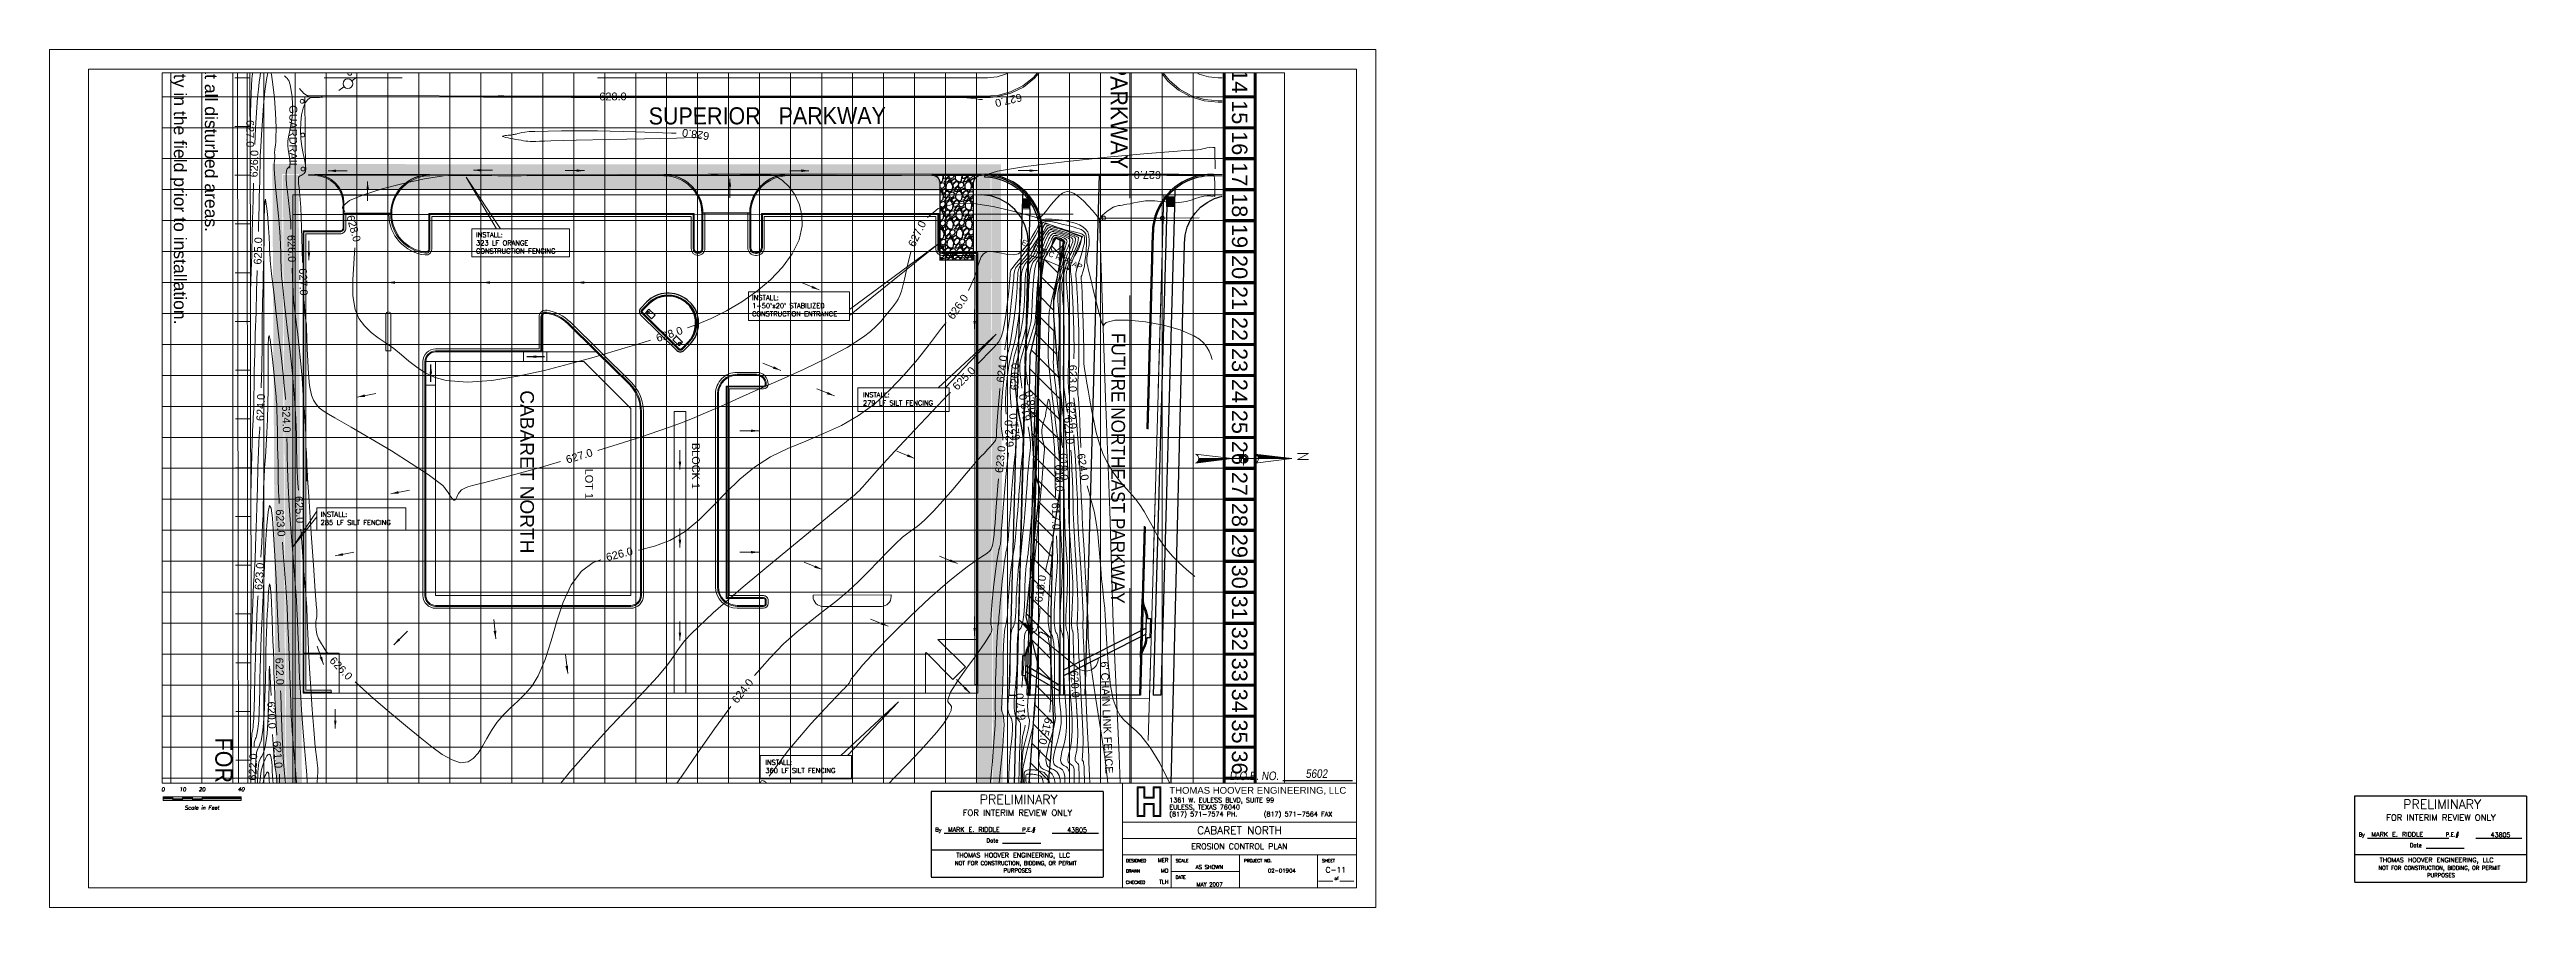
# Paper-space layout 'ECPlan' of a CAD drawing. Extents: x -17.4 to 46.1, y 13.4 to 35.4.
# The model-space entities are those that its viewports show. They can reach past a viewport. Long polylines and large blocks are cut down to what shows.
import ezdxf
from ezdxf.enums import TextEntityAlignment as Align

# ---------------------------------------------------------------- set-up
doc = ezdxf.new("R2010")
doc.units = 0
doc.header["$MEASUREMENT"] = 0
for name, pattern in [('DIVIDE', [1.25, 0.5, -0.25, 0, -0.25, 0, -0.25]), ('DIVIDE2', [0.625, 0.25, -0.125, 0, -0.125, 0, -0.125]), ('HIDDEN', [0.375, 0.25, -0.125]), ('PHANTOM', [3.8, 2.25, -0.35, 0.25, -0.35, 0.25, -0.35])]:
    doc.linetypes.add(name, pattern=pattern)
for name, color, linetype in [('11-CURB LINE', 8, 'Continuous'), ('13-GUTTER LINE', 8, 'Continuous'), ('BASE', 7, 'Continuous'), ('BASE-27', 252, 'Continuous'), ('BASE-30', 252, 'Continuous'), ('BASE-32', 252, 'Continuous'), ('BASE-34', 252, 'Continuous'), ('BASE-35', 252, 'Continuous'), ('BASE-36', 252, 'Continuous'), ('BASE-52', 252, 'Continuous'), ('BASE-53', 252, 'Continuous'), ('BDR-46', 6, 'Continuous'), ('BDR-51', 6, 'Continuous'), ('BOUND-13', 7, 'Continuous'), ('BOUND-17', 7, 'Continuous'), ('BOUND-30', 7, 'Continuous'), ('BSCALE', 5, 'Continuous'), ('CONT-1', 252, 'Continuous'), ('CONT-2', 252, 'Continuous'), ('EC-TXT', 5, 'Continuous'), ('EROSION BLANKET', 84, 'Continuous'), ('FIRM ON CONTOUR', 6, 'Continuous'), ('GRID', 254, 'HIDDEN'), ('Hide-Mark', 7, 'Continuous'), ('LEGEND', 7, 'Continuous'), ('LIMITS OF DISTURBANCE', 1, 'HIDDEN'), ('LOT#-BLOCK#', 7, 'Continuous'), ('NORTH', 7, 'Continuous'), ('NOTES', 1, 'Continuous'), ('PRO-AREA', 2, 'Continuous'), ('PRO-BLDG', 6, 'Continuous'), ('PRO-CURB', 5, 'Continuous'), ('PRO-GRADE-ARROWS', 5, 'Continuous'), ('PRO-GUTTER LIP', 8, 'Continuous'), ('PRO-INLET', 6, 'Continuous'), ('PRO-LAYDOWN-CURB', 5, 'Continuous'), ('PRO-PAVEMENT', 1, 'Continuous'), ('PRO-ROW', 1, 'PHANTOM'), ('PRO-SIDEWALK', 6, 'Continuous'), ('PRO-STORM SYS', 6, 'Continuous'), ('PRO-SUBGRADE', 5, 'Continuous'), ('PRO-SW-STREET', 6, 'Continuous'), ('SILT FENCE', 200, 'Continuous'), ('STREET-NAME', 1, 'Continuous'), ('TBLK', 2, 'Continuous'), ('TEXT', 7, 'Continuous'), ('WATER', 5, 'Continuous')]:
    doc.layers.add(name, color=color, linetype=linetype)
doc.layers.add('PLOTAREA', color=7, linetype='Continuous', plot=False)
doc.layers.add('VP', color=1, linetype='Continuous', plot=False)
doc.styles.add('HELOPEN', font='ROMAND.SHX')
doc.styles.add("L200'", font='ARIAL.TTF', dxfattribs={"height": 0.001969})
doc.styles.add('ROMANC', font='txt.shx', dxfattribs={"width": 0.9, "bigfont": 'ROMANC'})
doc.styles.add('ROMAND', font='romand')
doc.styles.add('ROMANS', font='romans.shx', dxfattribs={"height": 3.5})
doc.styles.add('ROMANT', font='romant', dxfattribs={"oblique": 7, "height": 10})
doc.styles.add('SANSSERIF', font='sas_____.pfb')
doc.styles.add('SIMPLEX', font='SIMPLEX', dxfattribs={"oblique": 10})
doc.styles.get("Standard").update_dxf_attribs({"font": 'ARIAL.TTF'})
doc.styles.add('SWISS', font='SWISS', dxfattribs={"width": 0.9})

psp = doc.layouts.new('ECPlan')

# ---------------------------------------------------------------- texts
at = {"layer": 'EC-TXT', "linetype": 'Continuous', "lineweight": 0, "char_height": 0.125, "attachment_point": 1, "style": 'ROMANS'}
for s, insert, width in [('INSTALL:\\P323 LF ORANGE CONSTRUCTION FENCING', (-6.446, 30.737), 2.29116), ("INSTALL:\\P1-50'x20' STABILIZED CONSTRUCTION ENTRANCE", (0.63, 29.127), 2.45209), ('INSTALL:\\P279 LF SILT FENCING', (3.472, 26.635), 2.2082), ('INSTALL:\\P285 LF SILT FENCING', (-10.43, 23.569), 2.2082), ('INSTALL:\\P360 LF SILT FENCING', (0.971, 17.208), 2.2082)]:
    psp.add_mtext(s, dxfattribs=dict(at, insert=insert, width=width))
at = {"layer": 'TBLK', "color": 7, "lineweight": 0, "style": 'SANSSERIF'}
psp.add_text('THOMAS HOOVER ENGINEERING, LLC', height=0.175, dxfattribs=at).set_placement((11.325, 16.342))
at = {"layer": 'TBLK', "color": 5, "lineweight": 0, "style": 'ROMAND'}
for s, p in [('(817) 571-7574 PH.', (11.325, 15.761)), ('EULESS, TEXAS 76040', (11.325, 15.941)), ('1361 W. EULESS BLVD, SUITE 99', (11.325, 16.121)), ('(817) 571-7564 FAX', (13.745, 15.761))]:
    psp.add_text(s, height=0.11996, dxfattribs=at).set_placement(p)
at = {"layer": 'TBLK', "lineweight": 0, "style": 'ROMAND'}
psp.add_text('CABARET NORTH', height=0.20023, dxfattribs=at).set_placement((13.121, 15.305), align=Align.CENTER)
at = {"layer": 'TBLK', "color": 6, "lineweight": 0, "style": 'ROMANS'}
for s, p in [('DESIGNED', (10.212, 14.588)), ('SCALE', (11.49, 14.588)), ('PROJECT NO.', (13.24, 14.588)), ('SHEET', (15.24, 14.588)), ('CHECKED', (10.212, 14.032)), ('DRAWN', (10.212, 14.32)), ('DATE', (11.49, 14.163))]:
    psp.add_text(s, height=0.08, dxfattribs=at).set_placement(p)
for s, height, p in [('MER', 0.1, (11.303, 14.588)), ('TLH', 0.1, (11.303, 14.032)), ('MO', 0.1, (11.303, 14.32)), ('AS SHOWN', 0.1, (12.702, 14.413)), ('MAY 2007', 0.1, (12.693, 13.968)), ('02-01904', 0.1001, (14.565, 14.319))]:
    psp.add_text(s, height=height, dxfattribs=at).set_placement(p, align=Align.RIGHT)
at = {"layer": 'TBLK', "color": 7, "lineweight": 0, "style": 'ROMANS'}
psp.add_text('EROSION CONTROL PLAN', height=0.15, dxfattribs=at).set_placement((13.121, 14.917), align=Align.CENTER)
at = {"layer": 'TBLK', "lineweight": 0, "style": 'HELOPEN'}
psp.add_text('C-11', height=0.1402, dxfattribs=at).set_placement((15.853, 14.319), align=Align.RIGHT)
at = {"layer": 'TBLK', "color": 6, "lineweight": 0, "style": 'ROMANS'}
psp.add_text('of', height=0.08, dxfattribs=at).set_placement((15.612, 14.132), align=Align.CENTER)
at = {"layer": 'TEXT', "color": 6, "char_height": 0.21875, "attachment_point": 1, "style": 'ROMANT'}
for s, insert, width in [('{\\fArial Narrow|b0|i0|c0|p34;D.O.E. NO.}', (12.864, 16.911), 3.80281), ('{\\fArial Narrow|b0|i0|c0|p34;5602}', (14.821, 16.968), 3.8028)]:
    psp.add_mtext(s, dxfattribs=dict(at, insert=insert, width=width))

msp = doc.modelspace()

# ---------------------------------------------------------------- texts
at = {"layer": 'BASE'}
for s, p in [('14', (299941.8, 200038.8)), ('15', (299957.7, 200038.8)), ('16', (299973.6, 200038.8)), ('17', (299989.5, 200038.8)), ('18', (300005.4, 200038.8)), ('19', (300021.2, 200038.8)), ('20', (300037.1, 200038.8)), ('21', (300053, 200038.8)), ('22', (300068.9, 200038.8)), ('23', (300084.8, 200038.8)), ('24', (300100.6, 200038.8)), ('25', (300116.5, 200038.8)), ('26', (300132.4, 200038.8)), ('27', (300148.3, 200038.8)), ('28', (300164.2, 200038.8)), ('29', (300180.1, 200038.8)), ('30', (300195.9, 200038.8)), ('31', (300211.8, 200038.8)), ('32', (300227.7, 200038.8)), ('33', (300243.6, 200038.8)), ('34', (300259.5, 200038.8)), ('35', (300275.3, 200038.8)), ('36', (300291.2, 200038.8)), ('37', (300307.1, 200038.8))]:
    msp.add_text(s, height=7.94, dxfattribs=at).set_placement(p, align=Align.MIDDLE_CENTER)
at = {"layer": 'BASE', "color": 7, "style": "L200'"}
for s, p in [('Stabilization practices are expected to be used at all disturbed areas.', (299744.6, 199508.3)), ('BMPs are not to scale; verify size/location/quantity in the field prior to installation.', (299744.5, 199492.4)), ('Location of concrete washout will be determined in the field and will be reflected on this Site Map.', (299744.5, 199476.8))]:
    msp.add_text(s, height=6.441, dxfattribs=at).set_placement(p)
at = {"layer": 'BASE-27', "linetype": 'Continuous', "lineweight": 0}
msp.add_text("6' CHAIN LINK FENCE", height=4, rotation=2.4846, dxfattribs=at).set_placement((300268.2, 199968.7), align=Align.CENTER)
at = {"layer": 'BASE-30', "color": 7, "linetype": 'Continuous', "lineweight": 0}
msp.add_text('EX CONC RIPRAP', height=2.8, rotation=67.0042, dxfattribs=at).set_placement((300030.7, 199942.6), align=Align.MIDDLE)
at = {"layer": 'BASE-35', "color": 7, "linetype": 'Continuous', "lineweight": 0}
msp.add_text('GUARDRAIL', height=4, dxfattribs=at).set_placement((299970.4, 199553.6), align=Align.MIDDLE)
at = {"layer": 'BASE-53', "color": 7, "linetype": 'Continuous', "lineweight": 0}
msp.add_text('PP', height=4, dxfattribs=at).set_placement((299935.6, 199581.8), align=Align.MIDDLE)
at = {"layer": 'CONT-1', "color": 25, "linetype": 'Continuous', "lineweight": 0}
for s, rotation, p in [('627.0', 269.6299, (299989.9, 199991.5)), ('623.0', 0.1723, (300094.2, 199953.3)), ('622.0', 6.1431, (300113.2, 199952.7)), ('621.0', 5.4895, (300121, 199951.4)), ('624.0', 8.9716, (300139.6, 199958.5)), ('619.0', 2.0848, (300139.5, 199948.6)), ('618.0', 0.8796, (300145.3, 199946.4)), ('617.0', 1.4173, (300164.9, 199944.6)), ('627.0', 283.1556, (299951.6, 199920.3)), ('618.0', 189.3838, (300107.5, 199931.8)), ('619.0', 189.2311, (300109.1, 199928.7)), ('616.0', 171.5315, (300202, 199936.6)), ('617.0', 184.9714, (300262.6, 199926.5)), ('624.0', 172.9455, (300089.3, 199916.9)), ('621.0', 187.2547, (300119, 199923.4)), ('622.0', 183.2252, (300122.5, 199920.6)), ('623.0', 173.9366, (300135.7, 199916.1)), ('626.0', 145.4157, (300057.5, 199894.3)), ('627.0', 154.2684, (300020, 199873.4)), ('624.0', 142.2727, (300254.5, 199783.9)), ('623.0', 146.9024, (300306.5, 199791.9)), ('628.0', 261.8616, (299969.1, 199759.9)), ('628.0', 108.2802, (300071.5, 199746.4)), ('628.0', 90.2751, (299949.6, 199717.5)), ('626.0', 104.3307, (300184.3, 199720.8)), ('627.0', 106.6652, (300134, 199700.2)), ('628.0', 15.5171, (300017.3, 199584.6)), ('626.0', 43.6536, (300242.9, 199578.1)), ('627.0', 2.1504, (300044.7, 199558.8)), ('626.0', 1.8123, (300027.6, 199552.8)), ('624.0', 1.9723, (300115, 199550.1)), ('623.0', 4.4989, (300168.3, 199547.1)), ('622.0', 2.0891, (300244.4, 199546.7)), ('621.0', 4.0375, (300287.1, 199545.7)), ('626.0', 178.056, (299984.1, 199533.5)), ('624.0', 177.8432, (300109.1, 199536.9)), ('623.0', 176.0426, (300195.7, 199536.2)), ('622.0', 177.9128, (300293.5, 199532.9))]:
    msp.add_text(s, height=4, rotation=rotation, dxfattribs=at).set_placement(p, align=Align.MIDDLE)
msp.add_text('627.0', height=4, dxfattribs=at).set_placement((299968.7, 199531.5), align=Align.MIDDLE)
at = {"layer": 'CONT-2', "color": 43, "linetype": 'Continuous', "lineweight": 0}
for s, rotation, p in [('620.0', 3.7087, (300251, 199954.4)), ('615.0', 345.7548, (300275.1, 199939.3)), ('620.0', 178.0954, (300093.3, 199923.6)), ('625.0', 136.1148, (300094.2, 199897.4)), ('625.0', 3.6371, (300161.5, 199556.8)), ('625.0', 178.2229, (300028.8, 199535.5)), ('620.0', 2.4234, (300266.9, 199542.6))]:
    msp.add_text(s, height=4, rotation=rotation, dxfattribs=at).set_placement(p, align=Align.MIDDLE)
at = {"layer": 'LOT#-BLOCK#'}
for s, p in [('BLOCK 1', (300127.3, 199758)), ('LOT 1', (300140.5, 199703.3))]:
    msp.add_text(s, height=4, dxfattribs=at).set_placement(p)
at = {"layer": 'PRO-BLDG', "color": 7, "linetype": 'Continuous', "lineweight": 0}
msp.add_text('CABARET NORTH', height=7, dxfattribs=at).set_placement((300100.3, 199670))
at = {"layer": 'STREET-NAME', "color": 7, "linetype": 'Continuous', "lineweight": 0, "style": 'SWISS', "width": 0.9}
for s, height, rotation, p in [('NORTHEAST PARKWAY', 8.75, 0.1599, (299923.9, 199976.9)), ('FUTURE NORTHEAST PARKWAY', 7, 359.8856, (300140.3, 199976.5)), ('SUPERIOR   PARKWAY', 8.75, 90.0978, (299959.5, 199796.6))]:
    msp.add_text(s, height=height, rotation=rotation, dxfattribs=at).set_placement(p, align=Align.MIDDLE)
msp.add_text('FORT WORTH AND DENVER RAILWAY', height=8.75, dxfattribs=at).set_placement((300379.6, 199518), align=Align.MIDDLE)

# ---------------------------------------------------------------- blocks, each defined once
blk = doc.blocks.new('NORTH')
at = {"color": 2, "linetype": 'Continuous', "lineweight": 0}
for p, q in [((0, 12.38), (-1.13, 2.92)), ((-0.71, 6.39), (0, 6.39)), ((-0.69, 6.52), (0, 6.52)), ((-0.68, 6.66), (0, 6.66)), ((-0.67, 6.79), (0, 6.79)), ((-0.65, 6.93), (0, 6.93)), ((-0.63, 7.07), (0, 7.07)), ((-0.6, 7.34), (0, 7.34)), ((-0.6, 7.21), (0, 7.21)), ((-0.59, 7.47), (0, 7.47)), ((-0.57, 7.6), (0, 7.6)), ((-0.55, 7.74), (0, 7.74)), ((-0.52, 8.01), (0, 8.01)), ((-0.52, 7.87), (0, 7.87)), ((-0.5, 8.14), (0, 8.15)), ((-0.49, 8.28), (0, 8.28)), ((-0.47, 8.42), (0, 8.42)), ((-0.46, 8.55), (0, 8.55)), ((-0.44, 8.68), (0, 8.68)), ((-0.42, 8.82), (0, 8.82)), ((-0.41, 8.95), (0, 8.95)), ((-0.4, 9.09), (0, 9.09)), ((-0.38, 9.23), (0, 9.23)), ((-0.36, 9.36), (0, 9.36)), ((-0.34, 9.49), (0, 9.5)), ((-0.32, 9.76), (0, 9.76)), ((-0.32, 9.63), (0, 9.63)), ((-0.3, 9.9), (0, 9.9)), ((-0.28, 10.03), (0, 10.03)), ((-0.26, 10.17), (0, 10.17)), ((-0.24, 10.3), (0, 10.3)), ((-0.23, 10.44), (0, 10.44)), ((-0.22, 10.58), (0, 10.58)), ((-0.2, 10.71), (0, 10.71)), ((-0.18, 10.84), (0, 10.84)), ((-0.17, 10.98), (0, 10.98)), ((-0.15, 11.11), (0, 11.11)), ((-0.14, 11.25), (0, 11.25)), ((-0.12, 11.39), (0, 11.39)), ((-0.1, 11.52), (0, 11.52)), ((-0.09, 11.66), (0, 11.66)), ((-0.07, 11.79), (0, 11.79)), ((-0.05, 11.92), (0, 11.92)), ((-0.04, 12.06), (0, 12.06)), ((-0.02, 12.19), (0, 12.19)), ((-0.01, 12.33), (0, 12.33)), ((0, 12.38), (1.12, 2.92)), ((0, 2.92), (0, 12.33)), ((-1.17, 0), (-1.8, 0)), ((-1.12, 3.01), (-1.1, 3.01)), ((-1.11, 3.1), (-1.07, 3.1)), ((-1.1, 3.15), (-1.05, 3.15)), ((-1.09, 0), (0, 0)), ((-1.08, 3.28), (-0.97, 3.28)), ((-1.07, 3.42), (-0.87, 3.42)), ((-1.05, 3.56), (-0.74, 3.56)), ((-1.04, 3.69), (-0.54, 3.69)), ((-1.02, 3.82), (0, 3.83)), ((-1, 3.96), (0, 3.96)), ((-0.99, 4.09), (0, 4.09)), ((-0.97, 4.23), (0, 4.23)), ((-0.95, 4.36), (0, 4.36)), ((-0.94, 4.5), (0, 4.5)), ((-0.92, 4.64), (0, 4.64)), ((-0.91, 4.77), (0, 4.77)), ((-0.89, 4.91), (0, 4.91)), ((-0.87, 5.04), (0, 5.04)), ((-0.85, 5.31), (0, 5.31)), ((-0.85, 5.17), (0, 5.17)), ((-0.83, 5.44), (0, 5.44)), ((-0.81, 5.58), (0, 5.58)), ((-0.79, 5.72), (0, 5.72)), ((-0.77, 5.85), (0, 5.85)), ((-0.76, 5.98), (0, 5.99)), ((-0.75, 6.12), (0, 6.12)), ((-0.73, 6.26), (0, 6.26)), ((0, 2.92), (0, 1.12)), ((0, 0), (0, 1.12)), ((0, 1.1), (0.24, 1.1)), ((0, 0.96), (0.58, 0.96)), ((0, 0.83), (0.76, 0.83)), ((0, 0.69), (0.89, 0.69)), ((0, 0.56), (0.98, 0.56)), ((0, 0.42), (1.04, 0.42)), ((0, 0.29), (1.09, 0.29)), ((0, 0.15), (1.12, 0.15)), ((0, 0.02), (1.12, 0.02)), ((0, 0), (0, -1.12)), ((1.12, 0), (0, 0)), ((1.12, 0), (1.8, 0)), ((-1.12, -0.09), (0, -0.09)), ((0, -2.92), (-1.12, -12.38)), ((-1.11, -0.23), (0, -0.23)), ((-1.07, -0.36), (0, -0.36)), ((-1.02, -0.5), (0, -0.49)), ((-0.94, -0.63), (0, -0.63)), ((-0.83, -0.77), (0, -0.76)), ((-0.68, -0.9), (0, -0.9)), ((-0.45, -1.03), (0, -1.03)), ((0, -1.12), (0, -11.48)), ((0, -2.92), (1.12, -12.37)), ((0, -3.02), (0.01, -3.02)), ((0, -3.16), (0.03, -3.16)), ((0, -3.29), (0.04, -3.29)), ((0, -3.43), (0.06, -3.43)), ((0, -3.56), (0.07, -3.56)), ((0, -3.7), (0.09, -3.7)), ((0, -3.83), (0.11, -3.83)), ((0, -3.97), (0.13, -3.97)), ((0, -4.1), (0.14, -4.1)), ((0, -4.24), (0.15, -4.24)), ((0, -4.37), (0.17, -4.37)), ((0, -4.51), (0.19, -4.51)), ((0, -4.64), (0.21, -4.64)), ((0, -4.78), (0.23, -4.78)), ((0, -4.91), (0.23, -4.91)), ((0, -5.05), (0.25, -5.05)), ((0, -5.18), (0.27, -5.18)), ((0, -5.32), (0.29, -5.32)), ((0, -5.45), (0.3, -5.45)), ((0, -5.59), (0.31, -5.59)), ((0, -5.72), (0.33, -5.72)), ((0, -5.86), (0.35, -5.86)), ((0, -5.99), (0.37, -5.99)), ((0, -6.13), (0.38, -6.13)), ((0, -6.26), (0.4, -6.26)), ((0, -6.4), (0.41, -6.4)), ((0, -6.53), (0.43, -6.53)), ((0, -6.67), (0.45, -6.67)), ((0, -6.8), (0.46, -6.8)), ((0, -6.94), (0.48, -6.94)), ((0, -7.07), (0.49, -7.07)), ((0, -7.21), (0.51, -7.21)), ((0, -7.34), (0.52, -7.34)), ((0, -7.48), (0.54, -7.48)), ((0, -7.61), (0.56, -7.61)), ((0, -7.75), (0.58, -7.75)), ((0, -7.88), (0.59, -7.88)), ((0, -8.02), (0.6, -8.02)), ((0, -8.15), (0.62, -8.15)), ((0, -8.29), (0.64, -8.29)), ((0, -8.42), (0.66, -8.42)), ((0, -8.56), (0.67, -8.56)), ((0, -8.69), (0.68, -8.69)), ((0, -8.83), (0.7, -8.83)), ((0, -8.96), (0.72, -8.96)), ((0, -9.1), (0.74, -9.1)), ((0, -9.23), (0.75, -9.23)), ((0, -9.37), (0.76, -9.37)), ((0, -9.5), (0.78, -9.5)), ((0, -9.64), (0.8, -9.64)), ((0, -9.77), (0.82, -9.77)), ((0, -9.91), (0.83, -9.91)), ((0, -10.04), (0.85, -10.04)), ((0, -10.18), (0.86, -10.18)), ((0, -10.31), (0.88, -10.31)), ((0, -10.45), (0.9, -10.45)), ((0, -10.58), (0.91, -10.58)), ((0, -10.72), (0.93, -10.72)), ((0, -10.85), (0.94, -10.85)), ((0, -10.99), (0.96, -10.99)), ((0, -11.12), (0.97, -11.12)), ((0, -11.26), (0.99, -11.26)), ((0, -11.39), (1.01, -11.39)), ((0.35, -11.53), (1.03, -11.53)), ((0.63, -11.66), (1.04, -11.66)), ((0.8, -11.8), (1.05, -11.8)), ((0.92, -11.93), (1.07, -11.93)), ((1.01, -12.07), (1.09, -12.07)), ((1.07, -12.2), (1.11, -12.2)), ((1.12, -12.34), (1.12, -12.34))]:
    blk.add_line(p, q, dxfattribs=at)
for centre, radius, start, end in [((0, 2.67), 1.15, 89.99999, 167.31961), ((0, 0), 1.13, 90, 179.99999), ((0, 0), 1.13, 180, 269.99999), ((0, 2.67), 1.15, 12.68038, 90), ((0, 0), 1.13, 0, 90), ((0, 0), 1.13, 270, 359.99999), ((0, -12.63), 1.15, 90, 167.31962), ((0, -12.63), 1.15, 12.92086, 90.24048)]:
    blk.add_arc(centre, radius, start, end, dxfattribs=at)
at = {"color": 2, "linetype": 'Continuous', "lineweight": 0, "style": 'ROMANC', "width": 0.900673}
blk.add_text('N', height=2.83, rotation=359.99999, dxfattribs=at).set_placement((-1.73, 13.82))
blk = doc.blocks.new('THE-NORTH')
at = {"layer": 'NORTH', "color": 3, "lineweight": 0}
blk.add_blockref('NORTH', (-1.52, -0.1), dxfattribs=at)
blk = doc.blocks.new('20bar')
at = {"layer": 'BSCALE', "lineweight": 0}
for p, q in [((0, 1), (0, 2)), ((0, 2), (5, 2)), ((0, 1.9), (5, 1.9)), ((0, 1.8), (5, 1.8)), ((0, 1.6), (5, 1.6)), ((0, 1.5), (5, 1.5)), ((0, 1.4), (5, 1.4)), ((0, 1.2), (5, 1.2)), ((0, 1.1), (5, 1.1)), ((0, 0), (0, 1)), ((0, 1), (5, 1)), ((0, 1), (5, 1)), ((0, 0), (5, 0)), ((5, 2), (10, 2)), ((5, 1), (5, 2)), ((5, 1), (10, 1)), ((5, 0), (5, 1)), ((5, 0.9), (10, 0.9)), ((5, 0.8), (10, 0.8)), ((5, 0.6), (10, 0.6)), ((5, 0.5), (10, 0.5)), ((5, 0.4), (10, 0.4)), ((5, 0.2), (10, 0.2)), ((5, 0.1), (10, 0.1)), ((5, 0), (10, 0)), ((5, 0), (10, 0)), ((10, 2), (15, 2)), ((10, 1), (10, 2)), ((10, 1.9), (15, 1.9)), ((10, 1.8), (15, 1.8)), ((10, 1.6), (15, 1.6)), ((10, 1.5), (15, 1.5)), ((10, 1.4), (15, 1.4)), ((10, 1.2), (15, 1.2)), ((10, 1.1), (15, 1.1)), ((10, 1), (15, 1)), ((10, 0), (10, 1)), ((10, 1), (15, 1)), ((10, 0), (15, 0)), ((15, 2), (20, 2)), ((15, 1), (15, 2)), ((15, 1), (20, 1)), ((15, 0), (15, 1)), ((15, 0.9), (20, 0.9)), ((15, 0.8), (20, 0.8)), ((15, 0.6), (20, 0.6)), ((15, 0.5), (20, 0.5)), ((15, 0.4), (20, 0.4)), ((15, 0.2), (20, 0.2)), ((15, 0.1), (20, 0.1)), ((15, 0), (20, 0)), ((15, 0), (20, 0)), ((20, 1), (20, 2)), ((20, 2), (40, 2)), ((20, 1.9), (40, 1.9)), ((20, 1.8), (40, 1.8)), ((20, 1.6), (40, 1.6)), ((20, 1.5), (40, 1.5)), ((20, 1.4), (40, 1.4)), ((20, 1.2), (40, 1.2)), ((20, 1.1), (40, 1.1)), ((20, 0), (20, 1)), ((20, 1), (40, 1)), ((20, 1), (40, 1)), ((20, 0), (40, 0)), ((40, 1), (40, 2)), ((40, 0), (40, 1))]:
    blk.add_line(p, q, dxfattribs=at)
at = {"layer": 'BSCALE', "lineweight": 0, "style": 'SIMPLEX', "oblique": 10}
for s, p in [('0', (-0.1, 4.8)), ('10', (10, 4.8)), ('20', (19.9, 4.8)), ('40', (40, 4.8))]:
    blk.add_text(s, height=2, dxfattribs=at).set_placement(p, align=Align.CENTER)
at = {"layer": 'BSCALE', "style": 'SIMPLEX', "oblique": 10}
blk.add_text('Scale in Feet', height=2, dxfattribs=at).set_placement((19.9, -4.6), align=Align.CENTER)
blk = doc.blocks.new('PRELIM-MR')
at = {"layer": 'BDR-51', "linetype": 'Continuous'}
for p, q in [((4.407, 2.189), (0, 2.189)), ((0, 2.189), (0, 0)), ((4.407, 2.189), (4.407, 0)), ((0, 0.69), (4.407, 0.69)), ((0.335, 1.116), (2.418, 1.116)), ((1.834, 0.857), (2.813, 0.857)), ((3.105, 1.116), (4.288, 1.116)), ((0, -0.012), (4.407, -0.012))]:
    blk.add_line(p, q, dxfattribs=at)
at = {"layer": 'BDR-46', "linetype": 'Continuous', "style": 'ROMANC'}
for s, height, p in [('MARK E. RIDDLE', 0.11835, (0.43, 1.27)), ('43805', 0.1183, (3.488, 1.258))]:
    blk.add_text(s, height=height, dxfattribs=at).set_placement(p, align=Align.TOP_LEFT)
blk.add_text('THOMAS HOOVER ENGINEERING, LLC', height=0.11835, dxfattribs=at).set_placement((2.102, 0.493), align=Align.CENTER)
at = {"layer": 'BDR-51', "linetype": 'Continuous'}
for s, height, style, p in [('PRELIMINARY', 0.2367, 'ROMAND', (2.246, 1.863)), ('FOR INTERIM REVIEW ONLY', 0.1578, 'ROMAND', (2.214, 1.561)), ('NOT FOR CONSTRUCTION, BIDDING, OR PERMIT', 0.10005, 'ROMANS', (2.172, 0.299)), ('PURPOSES', 0.1001, 'ROMANS', (2.215, 0.111))]:
    blk.add_text(s, height=height, dxfattribs=dict(at, style=style)).set_placement(p, align=Align.CENTER)
at = {"layer": 'BDR-51', "linetype": 'Continuous', "style": 'ROMANS'}
for s, height, p in [('By                            P.E.#', 0.09863, (0.107, 1.254)), ('Date', 0.1001, (1.42, 0.98))]:
    blk.add_text(s, height=height, dxfattribs=at).set_placement(p, align=Align.TOP_LEFT)
blk = doc.blocks.new('PP')
at = {"layer": 'BASE-52', "color": 0, "linetype": 'Continuous', "lineweight": 0}
for p, q in [((0.041, 0.031), (0.092, 0.069)), ((-0.092, -0.069), (-0.043, -0.032))]:
    blk.add_line(p, q, dxfattribs=at)
blk.add_circle((0, 0), 0.05, dxfattribs=at)

# ---------------------------------------------------------------- hatches: boundary and pattern name
at = {"layer": 'LEGEND'}
h = msp.add_hatch(dxfattribs=at)
h.set_pattern_fill('GRAVEL', color=4, scale=6.849282, angle=136.0657, style=0)
h.set_pattern_definition([(4.078545, (309607.0737, 204045.51227), (82.229632084, 6.373736848), [0.921475, -91.2261953]), (321.0354448, (309607.99282, 204045.5778), (-63.941231447, 52.094686845), [1.58128, -156.5466854]), (268.576145, (309609.22232, 204044.58344), (2.950711612, 101.77914104), [1.114981, -110.3832547]), (43.339445, (309612.33403, 204043.96317), (-99.977494009, -93.896120398), [1.4399794, -142.557937]), (68.899445, (309613.38133, 204044.95145), (-32.364902112, -82.950315849), [1.412014, -139.7895598]), (133.339445, (309613.88966, 204046.2688), (93.896120398, -99.977494009), [1.4399794, -142.557937]), (173.7599448, (309612.90138, 204047.3161), (111.643968474, -12.4552162955), [1.904299, -188.5254645]), (208.3210448, (309611.00836, 204047.52307), (-139.0765633, -75.247337402), [1.7978544, -177.9876517]), (257.495345, (309609.4257, 204046.67015), (-22.319905334, -102.139483037), [1.444856, -143.040914]), (311.302145, (309609.11287, 204045.25957), (-49.50438529, 57.207182452), [1.6495264, -80.8267586]), (358.4631448, (309610.2016, 204044.02038), (111.4638134583, -2.7705355877), [2.1331953, -211.1864934]), (274.879845, (309607.49846, 204048.7172), (6.01342311, -62.860290255), [0.7280856, -72.0807797]), (307.534945, (309607.5604, 204047.99177), (-54.616875081, 71.644177772), [1.3851783, -137.1329834]), (1.065745, (309608.4043, 204046.8934), (4.7522562, 4.9324193), [0.9686324, -8.717712]), (339.264345, (309608.1793, 204045.9688), (-34.16660311, 13.89643034), [0.5216277, -51.6409525]), (67.867145, (309608.6671, 204045.7841), (-9.32434818, -19.54950886), [0.7376883, -36.1468277]), (167.029545, (309608.9451, 204046.4674), (-24.30176471, 4.39190705), [1.198138, -38.739699]), (297.630845, (309607.7775, 204046.7364), (-5.1125905, 14.4369214), [0.8663726, -20.7929625]), (152.455245, (309611.52795, 204043.0278), (-63.580917747, 32.72534045), [1.213693, -120.1559]), (206.411945, (309610.45183, 204043.58907), (72.004459638, 35.247609326), [1.018221, -100.803684]), (69.264345, (309606.8271, 204045.7499), (-13.89643034, -34.16660311), [1.0432485, -51.1193317]), (119.676245, (309607.19643, 204046.72556), (35.067458683, -62.319774957), [1.213693, -120.1559]), (115.509745, (309614.47435, 204046.0859), (15.15760736, -33.62609812), [1.1704054, -57.349891]), (70.840845, (309613.9703, 204047.1422), (-27.612768083, -78.017848496), [0.9806666, -97.086133]), (202.867145, (309611.53, 204050.7298), (-33.62611436, -15.15757161), [1.0432485, -51.1193317]), (153.419745, (309610.56873, 204050.32442), (83.130433318, -42.049677197), [1.148152, -113.666746]), (205.509745, (309613.9469, 204048.4012), (33.62609812, 15.15760736), [0.5852027, -57.9350937]), (237.375645, (309611.826, 204050.4447), (-14.07661642, -24.48191813), [0.349245, -34.5753763]), (302.029545, (309611.6376, 204050.1505), (-10.0450104, 19.18917493), [1.412014, -26.828297]), (322.074745, (309612.3865, 204048.95348), (-54.076427625, 42.590131702), [1.3085554, -129.5468004]), (79.755845, (309609.3728, 204046.9114), (-4.57208303, -14.61709436), [0.987817, -23.70762]), (129.2229448, (309609.54846, 204047.88344), (-74.346550943, 90.653202244), [1.724608, -170.735919]), (197.011145, (309608.4579, 204049.2195), (52.99545599, 15.517907025), [0.7051747, -69.812503]), (226.065745, (309607.7836, 204049.013), (0.180163, -9.6846725), [0.410957, -6.4383255]), (256.322145, (309612.3426, 204048.71046), (13.536149022, 53.535930877), [0.9515297, -94.201743]), (184.078545, (309612.1176, 204047.7859), (-82.229632084, -6.373736848), [1.84295, -90.3047203]), (136.065745, (309610.279, 204047.655), (-9.6846725, -0.180163), [1.7808134, -5.068469]), (101.370545, (309608.9969, 204048.8904), (16.05832506, -82.0494866), [1.0829674, -107.2136945]), (30.120345, (309608.7834, 204049.9521), (23.941436696, 14.97741737), [0.997269, -48.8662602]), (343.7117448, (309609.64598, 204050.45258), (141.238500237, -40.968604445), [1.623725, -160.7490557]), (311.4918448, (309611.20454, 204049.99717), (59.369203318, -66.711706181), [1.717793, -170.06134])])
edge = h.paths.add_edge_path()
edge.add_line((299989.9, 199906.6), (299989.9, 199880.9))
edge.add_arc((299994.2, 199880.9), 4.28, 90.0391, 180, ccw=False)
edge.add_line((299994.2, 199885.2), (300033.4, 199885.2))
edge.add_line((300033.4, 199885.2), (300033.4, 199902.3))
edge.add_line((300033.4, 199902.3), (299994.2, 199902.3))
edge.add_arc((299994.2, 199906.6), 4.28, 180, 270.0391, ccw=False)
at = {"layer": 'WATER'}
h = msp.add_hatch(dxfattribs=at)
h.set_pattern_fill('ANSI31', color=256, scale=60, style=0)
h.paths.add_polyline_path([(300024.2, 199948.5), (300022.3, 199944.5), (300033.3, 199938.4), (300054.7, 199935.2), (300069.4, 199934.3), (300082.3, 199931.3), (300102.2, 199930.9), (300137.8, 199933.3), (300145.4, 199934.6), (300150.7, 199936.1), (300216.4, 199929.2), (300240, 199935.2), (300309.5, 199930.1), (300388.1, 199931.3), (300401.6, 199934.3), (300431.2, 199932.5), (300460.1, 199930.1), (300468.4, 199924.8), (300479.6, 199924.2), (300485.5, 199921.9), (300518.6, 199923.6), (300538.7, 199920.1), (300525.1, 199922.5), (300533.1, 199864.8), (300538.8, 199829.9), (300537.8, 199784.5), (300528.4, 199740.1), (300530.3, 199724), (300532.2, 199712.7), (300534, 199695.7), (300534, 199677.7), (300534, 199662.6), (300533.1, 199645.6), (300531.2, 199633.3), (300531.2, 199613.5), (300531.2, 199603.1), (300531.2, 199589.8), (300531.4, 199574.7), (300530.4, 199553.3), (300539.7, 199544), (300551.3, 199541.7), (300549.9, 199549.6), (300551.3, 199555.2), (300545.4, 199554.6), (300540.7, 199561.5), (300536.5, 199582.1), (300537.3, 199596.6), (300538.8, 199622.5), (300540.2, 199640.6), (300539.3, 199662), (300539.7, 199695), (300536.9, 199713.5), (300535.1, 199727.5), (300535.5, 199739.5), (300544.7, 199775.4), (300545.8, 199796.6), (300544.8, 199821.7), (300545.8, 199845.4), (300538.3, 199864.5), (300537.9, 199884.9), (300536.5, 199912.8), (300537.9, 199929.2), (300536, 199947.3), (300545.3, 199971.9), (300539.7, 199994.2), (300535.6, 200011.4), (300523.5, 200017.9), (300528.6, 199979.3), (300523.9, 199961.2), (300513.7, 199943.6), (300495.6, 199941.2), (300472.4, 199944.5), (300446.8, 199946.8), (300411.1, 199943.6), (300349.7, 199935.2), (300335.8, 199937.5), (300307, 199940.3), (300271.2, 199943.6), (300240.5, 199942.2), (300214, 199942.2), (300175.5, 199943.1), (300151.3, 199946.8), (300105.3, 199947.3), (300086.3, 199945.4), (300062.1, 199943.6), (300053.3, 199943.6)])

# ---------------------------------------------------------------- linework, layer by layer
at = {"layer": '11-CURB LINE', "linetype": 'Continuous', "lineweight": 0}
for points in [[(299951.8, 200029.9), (299951.8, 200027.8)], [(299990.3, 200025.8), (299990.3, 200029.9)], [(299990.2, 199561.4), (299990.4, 199673.5), (299990.2, 199766.4), (299990.2, 199865.4), (299990.3, 200025.8)]]:
    msp.add_lwpolyline(points, dxfattribs=at)
at = {"layer": '13-GUTTER LINE', "linetype": 'Continuous', "lineweight": 0}
for points in [[(299952.5, 200029.9), (299952.5, 200027.8)], [(299989.6, 200025.9), (299989.6, 200029.9)], [(299989.6, 199561.4), (299989.8, 199673.5), (299989.5, 199766.3), (299989.5, 199865.3), (299989.5, 200007.6), (299989.6, 200025.9)]]:
    msp.add_lwpolyline(points, dxfattribs=at)
at = {"layer": 'BASE', "const_width": 1.59}
for points in [[(299711.6, 199411.5), (300728, 199411.5), (300728, 200046.8), (299711.6, 200046.8)], [(299727.4, 199427.4), (300712.1, 199427.4), (300712.1, 200030.9), (299727.6, 200030.9)]]:
    msp.add_lwpolyline(points, close=True, dxfattribs=at)
for points in [[(299933.9, 200030.9), (299933.9, 200046.8)], [(299949.8, 200030.9), (299949.8, 200046.8)], [(299965.7, 200030.9), (299965.7, 200046.8)], [(299981.5, 200030.9), (299981.5, 200046.8)], [(299997.4, 200030.9), (299997.4, 200046.8)], [(300013.3, 200030.9), (300013.3, 200046.8)], [(300029.2, 200030.9), (300029.2, 200046.8)], [(300045.1, 200030.9), (300045.1, 200046.8)], [(300060.9, 200030.9), (300060.9, 200046.8)], [(300076.8, 200030.9), (300076.8, 200046.8)], [(300092.7, 200030.9), (300092.7, 200046.8)], [(300108.6, 200030.9), (300108.6, 200046.8)], [(300124.5, 200030.9), (300124.5, 200046.8)], [(300140.3, 200030.9), (300140.3, 200046.8)], [(300156.2, 200030.9), (300156.2, 200046.8)], [(300172.1, 200030.9), (300172.1, 200046.8)], [(300188, 200030.9), (300188, 200046.8)], [(300203.9, 200030.9), (300203.9, 200046.8)], [(300219.8, 200030.9), (300219.8, 200046.8)], [(300235.6, 200030.9), (300235.6, 200046.8)], [(300251.5, 200030.9), (300251.5, 200046.8)], [(300267.4, 200030.9), (300267.4, 200046.8)], [(300283.3, 200030.9), (300283.3, 200046.8)], [(300299.2, 200030.9), (300299.2, 200046.8)]]:
    msp.add_lwpolyline(points, dxfattribs=at)
at = {"layer": 'BASE-27', "linetype": 'Continuous', "lineweight": 0}
msp.add_lwpolyline([(300011.8, 200018), (300012, 199999.2), (300012, 199969.1), (300012.1, 199966.9), (300104.2, 199970), (300161.9, 199972.2), (300219.9, 199974), (300287.4, 199977), (300355.1, 199979.6), (300432.7, 199982.9), (300490.4, 200029.9)], dxfattribs=at)
for centre in [(300012, 199999.2), (300012, 199969.1)]:
    msp.add_circle(centre, 1, dxfattribs=at)
at = {"layer": 'BASE-30', "linetype": 'Continuous', "lineweight": 0}
for points in [[(300031.3, 199931.7), (300030.1, 199932.1), (300014.5, 199939), (300021.5, 199958.3), (300037.3, 199951.5), (300038.4, 199950.9), (300036.7, 199946.6), (300033.3, 199938.5), (300031.3, 199931.7)], [(300036.7, 199946.6), (300023.9, 199948.8), (300021.9, 199944.3), (300033.3, 199938.5)], [(299949.4, 199907.5), (299949.4, 199799.8), (299949.4, 199696.1), (299949.1, 199560.9)]]:
    msp.add_lwpolyline(points, dxfattribs=at)
at = {"layer": 'BASE-30', "linetype": 'Continuous', "lineweight": 0, "extrusion": (0, 0, -1)}
msp.add_ellipse((299917.6, 200027.3), major_axis=(33.2, -8.4), ratio=0.999978, start_param=6.018763, end_param=7.665217, dxfattribs=at)
at = {"layer": 'BASE-30', "linetype": 'Continuous', "lineweight": 0}
msp.add_ellipse((299915.2, 199909.4), major_axis=(33.5, 7.1), ratio=0.999978, start_param=6.018763, end_param=7.665217, dxfattribs=at)
at = {"layer": 'BASE-32', "linetype": 'Continuous', "lineweight": 0}
msp.add_lwpolyline([(299950.1, 199907.5), (299950.1, 199799.7), (299950.1, 199696.2), (299949.7, 199561)], dxfattribs=at)
at = {"layer": 'BASE-32', "linetype": 'Continuous', "lineweight": 0, "extrusion": (0, 0, -1)}
msp.add_ellipse((299917.7, 200027.1), major_axis=(-34.3, -5.9), ratio=0.99998, start_param=3.292746, end_param=4.950413, dxfattribs=at)
at = {"layer": 'BASE-32', "linetype": 'Continuous', "lineweight": 0}
msp.add_ellipse((299915.3, 199909.5), major_axis=(-34, 7.3), ratio=0.99998, start_param=3.292746, end_param=4.950413, dxfattribs=at)
at = {"layer": 'BASE-34', "linetype": 'Continuous', "lineweight": 0}
msp.add_line((299950.2, 199559.6), (299988.5, 199559.8), dxfattribs=at)
for centre in [(299952.1, 199558.2), (299969.4, 199558.4), (299986.8, 199558.6)]:
    msp.add_circle(centre, 1, dxfattribs=at)
at = {"layer": 'BASE-36', "linetype": 'Continuous', "lineweight": 0}
for p, q in [((299940, 199523.7), (299940, 199531.4)), ((299965, 199523.7), (299965, 199531.4)), ((299990, 199523.7), (299990, 199531.5)), ((300015, 199523.8), (300015, 199531.5)), ((300040, 199523.8), (300040, 199531.5)), ((300065, 199523.8), (300065, 199531.6)), ((300090, 199523.9), (300090, 199531.6)), ((300115, 199523.9), (300115, 199531.6)), ((300140, 199523.9), (300140, 199531.7)), ((300165, 199524), (300165, 199531.7)), ((300190, 199524), (300190, 199531.7)), ((300215, 199524), (300215, 199531.8)), ((300240, 199524.1), (300240, 199531.8)), ((300265, 199524.1), (300265, 199531.8)), ((300290, 199524.1), (300290, 199531.9))]:
    msp.add_line(p, q, dxfattribs=at)
for points in [[(299934.2, 199531.4), (300027.2, 199531.6), (300111, 199531.6), (300195.7, 199532), (300272.9, 199531.7), (300349.4, 199531.9), (300412.6, 199532.1), (300466.5, 199532.1), (300506.9, 199532.2)], [(299937.1, 199529.9), (300195.9, 199530.2), (300538.8, 199530.8)], [(300538.6, 199525.9), (300196.1, 199525.3), (299937.4, 199525)]]:
    msp.add_lwpolyline(points, dxfattribs=at)
at = {"layer": 'BOUND-13', "color": 7, "linetype": 'DIVIDE2', "lineweight": 0}
msp.add_lwpolyline([(300000.1, 199553.4), (300000, 200000), (300516.8, 199985), (300516.8, 199553.5), (300000.1, 199553.4)], dxfattribs=at)
at = {"layer": 'BOUND-17', "color": 7, "linetype": 'HIDDEN', "lineweight": 0}
for points in [[(300612.4, 199998.5), (300505.7, 199998.5), (300435, 199982.5), (299854.9, 199982.5)], [(300010.1, 199553.4), (300010, 199999.7)]]:
    msp.add_lwpolyline(points, dxfattribs=at)
at = {"layer": 'BOUND-30', "color": 7, "linetype": 'DIVIDE', "lineweight": 0}
for p, q in [((299940, 200029.9), (299940, 200027.7)), ((300000, 200029.1), (300000, 200029.9)), ((300000, 200000), (300000, 200029.1)), ((299940, 199909.5), (299940.1, 199553.4))]:
    msp.add_line(p, q, dxfattribs=at)
for centre, start, end in [((299915, 200027.5), 269.6477, 0.5767), ((299915, 199909.5), 0.0086, 89.6689)]:
    msp.add_arc(centre, 25, start, end, dxfattribs=at)
at = {"layer": 'CONT-1', "color": 25, "linetype": 'HIDDEN', "lineweight": 0}
for points in [[(300305.1, 199956.6), (300298.1, 199956.5), (300296.3, 199956.5), (300294.9, 199956.4), (300293.7, 199956.4), (300292.9, 199956.3), (300292.2, 199956.1), (300291.7, 199955.8), (300291.5, 199955.6), (300291.3, 199955.4), (300291.1, 199955.1), (300290.9, 199954.9), (300290.7, 199954.7), (300290.4, 199954.5), (300289.7, 199954.4), (300288.9, 199954.5), (300287.8, 199954.7), (300286.4, 199955), (300284.8, 199955.3), (300282.9, 199955.5), (300277.1, 199955.8), (300270.2, 199955.6), (300262.4, 199955.2), (300261, 199955.1)], [(300195.8, 200015.8), (300193.3, 200012.8), (300190.8, 200010), (300188.2, 200007.2), (300185.5, 200004.5), (300182.7, 200002), (300179.7, 199999.7), (300176.4, 199997.6), (300173, 199995.6), (300169.4, 199993.7), (300165.9, 199991.8), (300162.4, 199989.8), (300159.1, 199987.6), (300155.7, 199985), (300152.4, 199982.2), (300149.2, 199979.3), (300145.8, 199976.5), (300142.2, 199973.7), (300138.2, 199971.3), (300133.2, 199968.9), (300127.7, 199966.9), (300121.9, 199965.3), (300116, 199964), (300110.1, 199962.9), (300104.3, 199961.8), (300100.3, 199961.1), (300096.6, 199960.5), (300093.3, 199959.9), (300090.4, 199959.4), (300088.1, 199959.1), (300086.5, 199958.9), (300086.1, 199958.9), (300085.7, 199958.9), (300085.4, 199958.9), (300085, 199958.9), (300084.6, 199958.9), (300084.1, 199958.9), (300084, 199958.9), (300083.9, 199958.9), (300083.8, 199958.9), (300083.7, 199958.9), (300083.6, 199958.9), (300083.4, 199958.9), (300079.1, 199958.9), (300072.7, 199958.8), (300065.3, 199958.6), (300057.7, 199958.3), (300051, 199958.1), (300046.2, 199957.8), (300045.2, 199957.7), (300044.5, 199957.7), (300043.9, 199957.6), (300043.5, 199957.6), (300043.1, 199957.6), (300042.7, 199957.6), (300042.6, 199957.6), (300042.5, 199957.6), (300042.4, 199957.6), (300042.3, 199957.6), (300042.1, 199957.6), (300042, 199957.6), (300041.4, 199957.8), (300040.8, 199958), (300040, 199958.2), (300039, 199958.5), (300037.9, 199958.9), (300036.7, 199959.2), (300034, 199959.5), (300031.1, 199959.9), (300028.2, 199960.1), (300025.3, 199960.3), (300022.5, 199960.3), (300020, 199960), (300019.2, 199959.3), (300018.5, 199958.5), (300017.9, 199957.5), (300017.5, 199956.5), (300017.1, 199955.3), (300016.7, 199954), (300016.2, 199952.2), (300015.7, 199950.2), (300015.2, 199948.3), (300014.7, 199946.4), (300014.2, 199944.6), (300013.9, 199942.9), (300013.7, 199942), (300013.5, 199941.1), (300013.5, 199940.4), (300013.5, 199939.6), (300013.7, 199939), (300014, 199938.4), (300014.6, 199937.7), (300015.4, 199937.1), (300016.5, 199936.4), (300017.9, 199935.7), (300019.4, 199935), (300021, 199934.1), (300023.9, 199932.4), (300027, 199930.4), (300030, 199928.3), (300032.7, 199926.2), (300035, 199924.4), (300036.7, 199923.1), (300036.9, 199922.9), (300037.1, 199922.8), (300037.2, 199922.7), (300037.4, 199922.5), (300037.5, 199922.4), (300037.6, 199922.3), (300037.8, 199922.1), (300038, 199921.9), (300038.2, 199921.8), (300038.3, 199921.7), (300038.5, 199921.6), (300038.7, 199921.5), (300038.9, 199921.4), (300039.3, 199921.3), (300039.6, 199921.3), (300040.1, 199921.2), (300040.6, 199921.2), (300041.3, 199921.1), (300044.8, 199920.8), (300049.6, 199920.4), (300055, 199919.8), (300060.7, 199919.1), (300066, 199918.3), (300070.4, 199917.3), (300072.5, 199916.7), (300074.1, 199916), (300075.6, 199915.1), (300077, 199914), (300078.4, 199912.7), (300080.1, 199911), (300085.9, 199905.4), (300087, 199904.3)], [(300305.6, 199944.4), (300302.1, 199944.3), (300299.2, 199943.7), (300297.1, 199942.6), (300296.2, 199941.6), (300295.6, 199940.4), (300295.1, 199939.2), (300294.6, 199938), (300293.9, 199937), (300292.9, 199936.3), (300290.2, 199935.7), (300286.4, 199936.2), (300284.7, 199936.6)], [(300241, 199953.8), (300239.5, 199953.7), (300235.7, 199953.6), (300232.4, 199953.6), (300229.6, 199953.5), (300227.2, 199953.5), (300225.3, 199953.4), (300223.9, 199953.2), (300223.6, 199953.1), (300223.4, 199953), (300223.1, 199953), (300222.9, 199952.9), (300222.6, 199952.8), (300222.3, 199952.8), (300220.6, 199952.6), (300218.1, 199952.6), (300215.2, 199952.8), (300211.7, 199953), (300208, 199953.1), (300204.1, 199953.2), (300198.8, 199953.2), (300193.4, 199953), (300187.9, 199952.6), (300182.5, 199952.2), (300177.2, 199951.9), (300172, 199951.5), (300167.6, 199951.3), (300163.3, 199951.2), (300159.2, 199951.1), (300155.1, 199951.1), (300151, 199951), (300146.9, 199951), (300142.7, 199950.8), (300138.3, 199950.6), (300133.9, 199950.4), (300129.3, 199950.1), (300124.6, 199949.6), (300119.6, 199949.1), (300114.3, 199948.5), (300108.9, 199947.8), (300103.7, 199947.2), (300098.8, 199946.6), (300094.5, 199946.1), (300090.9, 199945.8), (300089.4, 199945.8), (300088.1, 199945.7), (300086.9, 199945.8), (300085.8, 199945.8), (300084.6, 199945.9), (300083.3, 199946), (300081.1, 199946), (300078.7, 199946.1), (300076.1, 199946.2), (300073.5, 199946.2), (300070.7, 199946.2), (300068.1, 199946.2), (300065.9, 199946.2), (300063.9, 199946.2), (300061.9, 199946.1), (300060.1, 199946), (300058.4, 199945.9), (300056.9, 199945.8), (300055.9, 199945.7), (300054.9, 199945.6), (300053.9, 199945.5), (300052.9, 199945.5), (300051.8, 199945.5), (300050.6, 199945.6), (300048.4, 199945.9), (300045.9, 199946.4), (300043.5, 199947), (300041.1, 199947.6), (300039.1, 199948.1), (300037.5, 199948.5), (300037.2, 199948.6), (300037, 199948.6), (300036.8, 199948.7), (300036.6, 199948.7), (300036.4, 199948.7), (300036.2, 199948.8), (300035.5, 199948.9), (300034.7, 199949.1), (300033.9, 199949.4), (300033, 199949.6), (300032, 199950), (300030.9, 199950.4), (300029.5, 199951), (300028.1, 199951.7), (300026.7, 199952.3), (300025.3, 199952.8), (300024.2, 199953.2), (300023.2, 199953.2), (300022.9, 199953.2), (300022.7, 199953.1), (300022.4, 199953), (300022.2, 199952.8), (300022, 199952.6), (300022, 199952.5), (300021.4, 199951.2), (300020.9, 199949.7), (300020.3, 199948.1), (300019.8, 199946.5), (300019.4, 199945), (300019, 199943.5), (300018.9, 199943.4), (300018.9, 199943.1), (300018.9, 199942.7), (300019, 199942.4), (300019.1, 199942.1), (300019.2, 199941.9), (300019.8, 199941.2), (300020.8, 199940.5), (300021.9, 199939.9), (300023.2, 199939.3), (300024.5, 199938.8), (300025.9, 199938.2), (300027, 199937.7), (300028.1, 199937.3), (300029.1, 199936.8), (300030, 199936.4), (300030.7, 199936), (300031.4, 199935.7), (300031.5, 199935.6), (300031.7, 199935.5), (300031.8, 199935.4), (300032, 199935.3), (300032.1, 199935.2), (300032.3, 199935.1), (300032.6, 199934.7), (300033, 199934.3), (300033.5, 199933.8), (300034, 199933.3), (300034.7, 199932.8), (300035.6, 199932.4), (300038.1, 199931.6), (300041.4, 199931.1), (300045.1, 199930.8), (300049.1, 199930.6), (300053.1, 199930.5), (300056.8, 199930.4), (300059.5, 199930.2), (300062, 199930), (300064.2, 199929.8), (300066.4, 199929.4), (300068.5, 199929.1), (300070.5, 199928.6), (300072.6, 199928.1), (300074.7, 199927.5), (300076.8, 199926.9), (300078.9, 199926.3), (300081, 199925.7), (300083.1, 199925.1), (300083.5, 199925)], [(300265.4, 199941.5), (300260.2, 199941.8), (300252.8, 199942), (300244.8, 199942), (300237.1, 199941.8), (300230.9, 199941.3), (300226.9, 199940.6), (300226.6, 199940.5), (300226.4, 199940.3), (300226.2, 199940.2), (300226, 199940.1), (300225.9, 199939.9), (300225.8, 199939.7), (300225.6, 199939.4), (300225.4, 199939.1), (300225.2, 199938.8), (300225, 199938.5), (300224.9, 199938.1), (300224.8, 199937.8), (300224.7, 199937.7), (300224.6, 199937.5), (300224.5, 199937.3), (300224.5, 199937.2), (300224.4, 199937), (300224.4, 199936.9), (300224.4, 199936.8), (300224.4, 199936.6), (300224.4, 199936.5), (300224.4, 199936.4), (300224.4, 199936.3), (300224.5, 199936.2), (300224.6, 199936.1), (300224.9, 199936), (300225.1, 199936), (300225.5, 199935.9), (300225.9, 199935.9), (300226.4, 199935.8), (300230.9, 199935.5), (300237.3, 199935.2), (300245, 199934.8), (300253, 199934.3), (300260.4, 199933.9), (300266.3, 199933.6), (300266.8, 199933.5), (300267.3, 199933.5), (300267.8, 199933.4), (300268.3, 199933.4), (300268.7, 199933.3), (300269.2, 199933.3), (300273.1, 199932.7), (300277.4, 199931.7), (300281.9, 199930.6), (300286.1, 199929.5), (300289.9, 199928.6), (300292.7, 199928), (300293.3, 199927.8), (300293.8, 199927.8), (300294.3, 199927.7), (300294.8, 199927.7), (300295.3, 199927.7), (300295.7, 199927.7), (300297.2, 199927.7), (300298.8, 199927.7), (300300.7, 199927.8), (300302.7, 199927.9), (300304.9, 199928)], [(300103.3, 199924.4), (300108.3, 199925.1), (300113.6, 199926), (300118.6, 199926.9), (300123.1, 199927.6), (300126.5, 199928), (300127.5, 199928), (300128.3, 199928), (300129.1, 199928), (300129.9, 199927.9), (300130.7, 199927.8), (300131.5, 199927.6), (300134.3, 199927.3), (300137.9, 199926.9), (300142.1, 199926.5), (300146.7, 199926.2), (300151.7, 199925.8), (300156.8, 199925.4), (300161.9, 199925), (300166.9, 199924.6), (300171.5, 199924.3), (300175.6, 199923.9), (300179.1, 199923.5), (300181.7, 199923.2), (300182.2, 199923.1), (300182.7, 199923), (300183.2, 199922.9), (300183.6, 199922.8), (300184.1, 199922.7), (300184.7, 199922.6), (300187.4, 199922.1), (300191, 199921.7), (300195.1, 199921.2), (300199.5, 199920.8), (300204, 199920.4), (300208.2, 199920.1), (300211, 199919.9), (300213.5, 199919.8), (300215.7, 199919.7), (300217.6, 199919.5), (300219.2, 199919.3), (300220.5, 199919), (300220.8, 199918.9), (300221.1, 199918.8), (300221.4, 199918.7), (300221.7, 199918.6), (300222.1, 199918.5), (300222.5, 199918.4), (300226, 199918), (300231.1, 199917.7), (300237.1, 199917.5), (300243.6, 199917.5), (300249.9, 199917.4), (300255.3, 199917.2), (300257.7, 199917), (300259.7, 199916.9), (300261.4, 199916.8), (300262.8, 199916.7), (300264, 199916.7), (300264.9, 199916.9), (300265.3, 199917), (300265.8, 199917.2), (300266.2, 199917.3), (300266.7, 199917.5), (300267.2, 199917.7), (300267.9, 199917.8), (300271.7, 199918), (300277, 199917.8), (300283.2, 199917.3), (300289.8, 199916.7), (300296.3, 199916), (300302, 199915.5), (300305, 199915.3)], [(300101.4, 199890.5), (300102.2, 199889.7), (300111.4, 199880.9), (300120.6, 199872.2), (300129.1, 199864.3), (300133.7, 199860), (300137.9, 199856.2), (300141.5, 199853), (300144.5, 199850.3), (300147, 199848), (300149, 199846.3), (300149.6, 199845.8), (300150.1, 199845.3), (300150.5, 199844.9), (300150.9, 199844.5), (300151.3, 199844.2), (300151.6, 199844), (300151.7, 199843.8), (300151.9, 199843.7), (300152, 199843.5), (300152.1, 199843.4), (300152.2, 199843.3), (300152.4, 199843.1), (300152.6, 199842.9), (300152.9, 199842.6), (300153.3, 199842.2), (300153.7, 199841.7), (300154.3, 199841.1), (300155, 199840.2), (300162.2, 199831.5), (300173.4, 199817.8), (300186.9, 199801.3), (300201.1, 199784.3), (300214.5, 199768.9), (300225.2, 199757.6), (300228.6, 199754.4), (300231.5, 199752.1), (300233.9, 199750.4), (300236.3, 199748.9), (300238.6, 199747.3), (300241.1, 199745.5), (300247.1, 199740.5), (300254.5, 199733.7), (300263.1, 199725.4), (300272.9, 199716.1), (300283.8, 199706.1), (300295.6, 199695.8), (300308.9, 199685)], [(300309.1, 199565.2), (300303.2, 199565.7), (300298, 199566.1), (300296.6, 199566.2), (300295.3, 199566.2), (300294.1, 199566.2), (300292.8, 199566), (300291.4, 199565.9), (300289.7, 199565.6), (300283.1, 199564.9), (300274.3, 199564.1), (300264, 199563.3), (300253.3, 199562.6), (300242.9, 199561.9), (300233.6, 199561.4), (300229, 199561.2), (300225, 199561), (300221.6, 199560.9), (300218.6, 199560.8), (300215.9, 199560.7), (300213.4, 199560.6), (300211.5, 199560.5), (300209.5, 199560.3), (300207.4, 199560.2), (300205.1, 199560), (300202.4, 199559.8), (300199.2, 199559.5), (300190.8, 199558.9), (300180.6, 199558.1), (300171.5, 199557.5)], [(300304.7, 199545.4), (300302.1, 199545.2), (300299.9, 199545.1), (300298.2, 199545), (300296.9, 199544.8), (300295.8, 199544.7), (300294.8, 199544.5), (300293.9, 199544.4), (300293, 199544.2), (300292, 199544), (300290.6, 199543.9), (300288.9, 199543.7), (300286.7, 199543.6), (300279.2, 199543.1), (300276.9, 199543)], [(300151.5, 199556.2), (300147.9, 199556), (300139, 199555.5), (300134.9, 199555.4), (300131.4, 199555.3), (300128.3, 199555.2), (300125.4, 199555.2), (300122.5, 199555.2), (300119.5, 199555.1), (300114.9, 199554.9), (300109.8, 199554.6), (300104.2, 199554.3), (300098.2, 199553.8), (300091.9, 199553.2), (300085.3, 199552.5), (300077.5, 199551.7), (300069.7, 199550.7), (300062.1, 199549.8), (300054.6, 199548.9), (300047.7, 199548.2), (300041.4, 199547.6), (300037.3, 199547.4), (300033.4, 199547.3), (300029.6, 199547.2), (300025.7, 199547.1), (300021.6, 199546.9), (300017, 199546.6), (300010.8, 199546), (300004.1, 199545.4), (299997.6, 199544.7), (299991.6, 199544.1), (299986.7, 199543.8), (299983.4, 199543.8), (299983.1, 199543.9), (299982.7, 199543.9), (299982.4, 199544), (299982.2, 199544), (299981.9, 199544.1), (299981.7, 199544.1), (299981.1, 199544.2), (299980.5, 199544.2), (299979.9, 199544.1), (299979.3, 199544.1), (299978.7, 199544), (299978, 199544), (299977.3, 199544.1), (299976.5, 199544.2), (299975.6, 199544.3), (299974.5, 199544.5), (299973.1, 199544.6), (299971.4, 199544.7), (299965.5, 199544.8), (299958.2, 199544.5), (299950.5, 199544), (299943.5, 199543.2), (299938.3, 199542.4), (299935.9, 199541.5), (299936.9, 199540.7), (299940.9, 199539.9), (299946.9, 199539.1), (299954.2, 199538.4), (299961.9, 199537.8), (299969.3, 199537.3), (299975.2, 199537), (299980.3, 199536.7), (299984.8, 199536.6), (299989, 199536.5), (299993, 199536.4), (299996.9, 199536.3), (300001.3, 199536.2), (300006, 199536.1), (300011, 199536), (300016.4, 199535.8), (300018.8, 199535.8)], [(300038.8, 199535.1), (300049.4, 199534.8), (300060.4, 199534.5), (300071.3, 199534.1), (300081.5, 199533.9), (300090.5, 199533.6), (300094.9, 199533.6), (300098.8, 199533.5), (300102.3, 199533.4), (300105.3, 199533.4), (300108, 199533.3), (300110.2, 199533.3), (300111.4, 199533.2), (300112.5, 199533.2), (300113.7, 199533.1), (300114.9, 199533.1), (300116.2, 199533), (300117.6, 199532.9), (300121.9, 199532.7), (300127.1, 199532.6), (300133.2, 199532.4), (300139.9, 199532.2), (300147, 199532), (300154.3, 199531.8)], [(300256.9, 199542.2), (300250.7, 199541.9), (300244.2, 199541.6), (300241.8, 199541.4), (300244.2, 199541.3), (300250.3, 199541.2), (300258.6, 199541.1), (300267.8, 199540.8), (300276.5, 199540.2), (300283.1, 199539.2), (300285, 199538.7), (300286.5, 199538.2), (300287.7, 199537.6), (300288.7, 199537), (300289.9, 199536.5), (300291, 199536), (300296.1, 199535.4), (300302.1, 199535.2), (300308.8, 199535.1)]]:
    msp.add_lwpolyline(points, dxfattribs=at)
at = {"layer": 'CONT-2', "color": 43, "linetype": 'HIDDEN', "lineweight": 0}
for points in [[(299986.7, 200026.2), (299984.8, 200026.2), (299983, 200026.2), (299981.2, 200026.1), (299979.4, 200026.1), (299977.6, 200026), (299975.8, 200026), (299975.8, 200025), (299975.7, 200024.1), (299975.8, 200023.1), (299976, 200022), (299976.3, 200021), (299976.5, 200019.9), (299976.8, 200018.6), (299977, 200017.1), (299977.1, 200015.5), (299977.2, 200013.4), (299977.3, 200010.6), (299977.6, 200007), (299978.9, 199991.5), (299980.8, 199970.9), (299983.2, 199948.9), (299985.6, 199929), (299987.9, 199914.7), (299989.5, 199909.7), (299990, 199917.7), (299990.2, 199929.2), (299990.2, 199942.6), (299990.1, 199956.6), (299989.9, 199969.4), (299989.8, 199979.7), (299989.8, 199979.7), (299989.8, 199980.1), (299989.8, 199980.5), (299989.8, 199980.8), (299989.8, 199981.1), (299989.8, 199981.4), (299989.8, 199981.5)], [(299989.9, 200001.5), (299989.9, 200002), (299990, 200003.5), (299990, 200005.1), (299990, 200006.9), (299990, 200009.1), (299990, 200011.4), (299990, 200013.7), (299990, 200016.1), (299989.9, 200018.3), (299989.8, 200020.3), (299989.7, 200021.5), (299989.6, 200022.6), (299989.6, 200023.5), (299989.7, 200024.4), (299990.1, 200025.1), (299990.2, 200025.8), (299991.9, 200025.9), (299993.7, 200026), (299995.5, 200026), (299997.3, 200026), (299999.1, 200026), (300000.9, 200026), (300000.5, 200025.6), (300000.7, 200025), (300000.7, 200024.4), (300000.6, 200023.8), (300000.6, 200023), (300000.6, 200022.2), (300000.8, 200020.4), (300001.3, 200018.4), (300002, 200016.2), (300002.8, 200013.9), (300003.4, 200011.4), (300003.9, 200008.9), (300004.1, 200006.2), (300004, 200003.4), (300003.7, 200000.7), (300003.4, 199998), (300003.2, 199995.3), (300003.1, 199992.7), (300003.2, 199990.6), (300003.5, 199988.5), (300003.8, 199986.4), (300004.2, 199984.5), (300004.6, 199982.7), (300004.9, 199981), (300005.1, 199979.8), (300005.3, 199978.7), (300005.5, 199977.6), (300005.6, 199976.6), (300005.9, 199975.6), (300006.2, 199974.7), (300006.2, 199974.5), (300006.3, 199974.3), (300006.4, 199974), (300006.5, 199973.8), (300006.6, 199973.6), (300006.8, 199973.4), (300007.5, 199972.2), (300008.4, 199970.9), (300009.5, 199969.6), (300010.5, 199968.5), (300011.4, 199967.6), (300012.1, 199967.1), (300012.2, 199967), (300012.4, 199967), (300012.6, 199966.9), (300012.6, 199966.9), (300012.6, 199966.9), (300012.6, 199966.9), (300012.6, 199966.9), (300012.6, 199966.9), (300012.6, 199966.8), (300012.5, 199966.8), (300012.5, 199966.8), (300012.4, 199966.8), (300012.4, 199966.8), (300012.3, 199966.7), (300012.3, 199966.7), (300012.2, 199966.6), (300012.1, 199966.6), (300012, 199966.5), (300011.9, 199966.5), (300011.8, 199966.4), (300011.7, 199966.3), (300010.2, 199965.1), (300008.1, 199963.4), (300005.7, 199961.2), (300003.2, 199958.8), (300001.1, 199956.4), (299999.4, 199954), (299998.8, 199952.7), (299998.5, 199951.5), (299998.4, 199950.3), (299998.7, 199949.1), (299999.2, 199948), (300000, 199946.8), (300001.7, 199945.1), (300003.7, 199943.3), (300005.9, 199941.5), (300008, 199939.9), (300009.8, 199938.4), (300011.1, 199937.1), (300011.1, 199937.1), (300011.2, 199937), (300011.2, 199937), (300011.3, 199936.9), (300011.3, 199936.8), (300011.3, 199936.8), (300011.5, 199936.5), (300011.6, 199936.2), (300011.6, 199935.9), (300011.7, 199935.5), (300011.6, 199935.1), (300011.6, 199934.7), (300010.3, 199929.6), (300008.2, 199921.9), (300006, 199912.5), (300004.5, 199902.4), (300004.6, 199892.6), (300007, 199884.2), (300011.6, 199878.8)], [(300084.5, 200024.7), (300082.3, 200024), (300080.2, 200023.1), (300078.1, 200022), (300076.1, 200020.4), (300074.1, 200018.2), (300072.3, 200015.3), (300069.3, 200008.3), (300066.9, 199999.7), (300065.2, 199990.5), (300064.3, 199981.8), (300064.4, 199974.8), (300065.6, 199970.4), (300066.1, 199969.8), (300066.6, 199969.4), (300067, 199969.2), (300067.4, 199969), (300067.5, 199968.9), (300067.5, 199968.8), (300065.4, 199968), (300060.9, 199966.7), (300055, 199965.2), (300048.6, 199963.7), (300042.6, 199962.3), (300038, 199961.2), (300036.7, 199960.9), (300035.6, 199960.6), (300034.8, 199960.5), (300034, 199960.4), (300033.2, 199960.4), (300032.3, 199960.5), (300030.5, 199960.8), (300028.3, 199961.2), (300025.9, 199961.6), (300023.5, 199961.7), (300021.1, 199961.5), (300019.1, 199960.9), (300017.6, 199959.8), (300016.4, 199958.4), (300015.5, 199956.7), (300014.8, 199955), (300014.3, 199953.3), (300013.9, 199951.7), (300013.7, 199951), (300013.6, 199950.3), (300013.4, 199949.7), (300013.3, 199949), (300013.2, 199948.4), (300013, 199947.8), (300012.8, 199946.1), (300012.7, 199944.4), (300012.5, 199942.6), (300012.5, 199940.8), (300012.6, 199939.1), (300012.8, 199937.7), (300013.2, 199937.2), (300013.6, 199936.7), (300014.2, 199936.2), (300014.9, 199935.9), (300015.7, 199935.5), (300016.5, 199935.3), (300018.9, 199934), (300021.4, 199932.5), (300023.9, 199931), (300026.4, 199929.3), (300028.6, 199927.4), (300030.4, 199925.4), (300030.9, 199922.6), (300030.6, 199919.7), (300030, 199916.7), (300029.4, 199913.8), (300029.1, 199911.2), (300029.3, 199909.1), (300030.3, 199907.5), (300031.9, 199906.3), (300034.1, 199905.4), (300036.6, 199904.6), (300039.4, 199903.8), (300042.3, 199902.8), (300046.6, 199901), (300049.1, 199899.7)], [(300312.1, 200007.8), (300301.3, 200002.7), (300291.6, 199997.8), (300283.5, 199992.9), (300277.4, 199988.2), (300275, 199985.8), (300273, 199983.5), (300271.2, 199981.4), (300269.3, 199979.4), (300267.1, 199977.5), (300264.4, 199976), (300258.8, 199974), (300251.8, 199972.6), (300243.9, 199971.7), (300235.7, 199971.1), (300227.8, 199970.6), (300220.6, 199970.2), (300216.1, 199969.9), (300212.1, 199969.6), (300208.3, 199969.2), (300204.7, 199968.8), (300201, 199968.4), (300197.1, 199968), (300191.7, 199967.6), (300185.9, 199967.1), (300179.9, 199966.6), (300174, 199966), (300168.2, 199965.3), (300163, 199964.3), (300159.2, 199963.4), (300155.6, 199962.4), (300152.2, 199961.4), (300149.3, 199960.6)], [(300303.2, 199971.4), (300297.1, 199970.7), (300288.3, 199969.6), (300278.4, 199968.2), (300268.4, 199966.6), (300258.7, 199965.1), (300249.5, 199963.7), (300241.3, 199962.5), (300234.2, 199961.7), (300231.5, 199961.5), (300229.1, 199961.3), (300227, 199961.2), (300225.3, 199961.2), (300224, 199961.1), (300223, 199961.1), (300222.7, 199961.1), (300222.5, 199961.1), (300222.4, 199961.1), (300222.2, 199961.1), (300222, 199961.1), (300221.9, 199961.1), (300221.9, 199961.1), (300221.8, 199961.1), (300221.8, 199961.1), (300221.7, 199961.1), (300221.7, 199961.1), (300221.7, 199961.1), (300221.5, 199961.1), (300221.2, 199961.1), (300220.9, 199961.1), (300220.6, 199961.1), (300220.2, 199961.1), (300219.7, 199961.1), (300213.7, 199960.8), (300204.4, 199960.3), (300193.4, 199959.6), (300182.2, 199959), (300172.4, 199958.4), (300165.6, 199958.1), (300164.5, 199958.1), (300163.6, 199958), (300162.8, 199958), (300162.1, 199958), (300161.3, 199957.9), (300160.3, 199957.9), (300154.6, 199957.6), (300146.5, 199957.2), (300137, 199956.6), (300127.2, 199956), (300118, 199955.3), (300110.6, 199954.6), (300107.9, 199954.3), (300105.7, 199954), (300104.1, 199953.8)], [(300129.6, 199957.4), (300128.9, 199957.4), (300122.6, 199957), (300116.7, 199956.8), (300111.5, 199956.6), (300107.5, 199956.4), (300106.3, 199956.3), (300105.3, 199956.2), (300104.4, 199956.1), (300103.5, 199956), (300102.5, 199955.9), (300101.5, 199955.9), (300099, 199955.9), (300096.1, 199955.9), (300093, 199956), (300089.9, 199956.1), (300087.1, 199956.3), (300084.8, 199956.4), (300084, 199956.4), (300083.3, 199956.4), (300082.6, 199956.4), (300081.9, 199956.4), (300081.2, 199956.4), (300080.3, 199956.4), (300076.3, 199956.4), (300070.9, 199956.3), (300064.9, 199956.1), (300058.7, 199955.9), (300052.9, 199955.7), (300048.1, 199955.4), (300046.4, 199955.3), (300045, 199955.2), (300043.8, 199955), (300042.8, 199954.9), (300042, 199954.8), (300041.2, 199954.8), (300041, 199954.8), (300040.7, 199954.8), (300040.4, 199954.8), (300040.1, 199954.8), (300039.8, 199954.9), (300039.5, 199954.9), (300037.9, 199955.3), (300036, 199955.9), (300033.8, 199956.6), (300031.6, 199957.3), (300029.3, 199958), (300027.1, 199958.6), (300025.8, 199958.9), (300024.6, 199959.2), (300023.5, 199959.3), (300022.5, 199959.3), (300021.7, 199959.2), (300021.1, 199959), (300020.8, 199958.7), (300020.5, 199958.4), (300020.3, 199958.1), (300020.1, 199957.7), (300019.9, 199957.2), (300019.7, 199956.6), (300019.3, 199955.1), (300018.9, 199953.4), (300018.5, 199951.4), (300018, 199949.4), (300017.4, 199947.4), (300016.8, 199945.5), (300016.4, 199944.1), (300015.9, 199943), (300015.4, 199941.9), (300015.1, 199941), (300014.9, 199940.2), (300014.9, 199939.5), (300014.9, 199939.4), (300014.9, 199939.4), (300014.9, 199939.3), (300014.9, 199939.3), (300015, 199939.2), (300015, 199939.2), (300015.2, 199938.8), (300015.6, 199938.5), (300016.1, 199938.3), (300016.6, 199938), (300017.3, 199937.8), (300017.9, 199937.5), (300019.1, 199937), (300020.3, 199936.4), (300021.5, 199935.7), (300022.9, 199934.9), (300024.2, 199934.1), (300025.6, 199933.2), (300027.1, 199932.2), (300028.5, 199931.2), (300029.9, 199930.2), (300031.2, 199929.3), (300032.4, 199928.5), (300033.3, 199927.7), (300033.6, 199927.5), (300033.9, 199927.3), (300034.1, 199927.1), (300034.4, 199926.9), (300034.6, 199926.7), (300034.8, 199926.4), (300035.3, 199926), (300035.7, 199925.5), (300036.2, 199925), (300036.8, 199924.5), (300037.3, 199924.1), (300037.9, 199923.8), (300038.6, 199923.5), (300039.4, 199923.3), (300040.3, 199923.2), (300041.5, 199923.1), (300042.8, 199923), (300044.4, 199922.9), (300049.5, 199922.4), (300055.8, 199921.7), (300062.6, 199920.9), (300069.2, 199920), (300074.9, 199919.1), (300079.1, 199918.4), (300079.5, 199918.4)], [(300084.2, 199953.8), (300083.1, 199953.8), (300082, 199953.8), (300081, 199953.9), (300079.9, 199953.9), (300078.7, 199953.9), (300077.4, 199953.9), (300073.8, 199953.8), (300069.4, 199953.7), (300064.5, 199953.6), (300059.5, 199953.5), (300054.6, 199953.3), (300050.2, 199953), (300047.7, 199952.9), (300045.5, 199952.7), (300043.6, 199952.6), (300042, 199952.4), (300040.6, 199952.3), (300039.5, 199952.1), (300039.1, 199952.1), (300038.8, 199952), (300038.5, 199952), (300038.2, 199952), (300037.9, 199952), (300037.5, 199952), (300036.9, 199952), (300036.3, 199952.1), (300035.6, 199952.3), (300034.8, 199952.5), (300033.9, 199952.9), (300032.9, 199953.4), (300031.2, 199954.3), (300029.4, 199955.3), (300027.5, 199956.3), (300025.6, 199957.1), (300023.7, 199957.6), (300021.7, 199957.7), (300021.6, 199957.7), (300021.6, 199957.7), (300021.6, 199957.6), (300021.6, 199957.6), (300021.5, 199957.5), (300020.5, 199954.8), (300019.4, 199952), (300018.4, 199949.1), (300017.5, 199946.2), (300016.6, 199943.2), (300015.8, 199940.4), (300015.7, 199940.8), (300015.8, 199940.5), (300015.9, 199940.2), (300016, 199939.9), (300016.2, 199939.7), (300015.8, 199939.9), (300020.6, 199937.4), (300025.3, 199934.8), (300027.7, 199933.5), (300029.8, 199932.3), (300029.5, 199932.4), (300029.5, 199932.4), (300029.6, 199932.4), (300029.6, 199932.4), (300029.6, 199932.3), (300030.1, 199932.2), (300030.1, 199932.1), (300030.2, 199932.1), (300030.5, 199931.9), (300030.8, 199931.8), (300031.1, 199931.6), (300031.4, 199931.3), (300031.7, 199931.1), (300032, 199930.8), (300032.6, 199930), (300033.4, 199929.2), (300034.3, 199928.3), (300035.2, 199927.4), (300036.2, 199926.6), (300037.2, 199926), (300038.5, 199925.4), (300039.9, 199925.1), (300041.4, 199925), (300043.2, 199924.9), (300045.2, 199924.8), (300047.5, 199924.8), (300052.3, 199924.4), (300057.7, 199923.9), (300063.3, 199923.2), (300068.7, 199922.4), (300073.4, 199921.7), (300077.1, 199921), (300078.2, 199920.7), (300079.1, 199920.5), (300080, 199920.2), (300080.9, 199920), (300081.8, 199919.8), (300083, 199919.5), (300087.3, 199918.8), (300092.9, 199918.1), (300099.3, 199917.4), (300105.8, 199916.8), (300111.8, 199916.5), (300116.7, 199916.5), (300118.5, 199916.6), (300119.9, 199916.7), (300121.2, 199916.9), (300122.3, 199917.1), (300123.3, 199917.2), (300124.2, 199917.3), (300125.2, 199917.3), (300125.8, 199917.3)], [(300103.3, 199951.5), (300101.1, 199951.2), (300098.6, 199951), (300096.2, 199950.8), (300094.1, 199950.8), (300092, 199950.8), (300089.9, 199950.9), (300087.8, 199951), (300085.8, 199951.1), (300083.9, 199951.2), (300082.4, 199951.2), (300080.9, 199951.3), (300079.4, 199951.3), (300077.8, 199951.3), (300076.2, 199951.3), (300074.3, 199951.3), (300071.1, 199951.3), (300067.5, 199951.2), (300063.7, 199951.2), (300059.8, 199951), (300056, 199950.9), (300052.3, 199950.6), (300049.9, 199950.4), (300047.7, 199950.2), (300045.7, 199950.1), (300043.9, 199949.9), (300042.3, 199949.9), (300040.9, 199949.9), (300040.3, 199950), (300039.8, 199950), (300039.3, 199950.1), (300038.9, 199950.2), (300038.5, 199950.3), (300038.2, 199950.4), (300038, 199950.4), (300037.8, 199950.5), (300037.7, 199950.5), (300037.5, 199950.5), (300037.4, 199950.6), (300037.2, 199950.6), (300037, 199950.7), (300036.7, 199950.8), (300036.4, 199950.9), (300036, 199951), (300035.6, 199951.2), (300035.3, 199951.3), (300033.3, 199952.2), (300031.2, 199953.2), (300028.9, 199954.2), (300026.6, 199955.1), (300024.4, 199955.8), (300022, 199956.2), (300022, 199956.2), (300021.9, 199956.1), (300021.9, 199956.1), (300021.8, 199956), (300021.7, 199955.9), (300020.8, 199953.6), (300019.9, 199951.2), (300019.1, 199948.8), (300018.3, 199946.3), (300017.6, 199943.8), (300016.9, 199941.4), (300016.7, 199941.7), (300016.8, 199941.3), (300016.9, 199941), (300017, 199940.7), (300017.2, 199940.4), (300017.1, 199940.4), (300018.7, 199939.2), (300020.5, 199938.1), (300022.6, 199937), (300024.6, 199936), (300026.7, 199935.1), (300028.5, 199934.3), (300028.8, 199934.1), (300029.3, 199933.9), (300029.7, 199933.8), (300030, 199933.7), (300030.3, 199933.5), (300030.6, 199933.4), (300030.7, 199933.3), (300030.9, 199933.2), (300031.1, 199933.1), (300031.2, 199933), (300031.4, 199932.9), (300031.6, 199932.7), (300032.1, 199932.1), (300032.8, 199931.4), (300033.6, 199930.5), (300034.5, 199929.7), (300035.5, 199928.9), (300036.6, 199928.2), (300038.4, 199927.4), (300040.4, 199927), (300042.6, 199926.8), (300045.1, 199926.7), (300047.7, 199926.7), (300050.6, 199926.6), (300054.8, 199926.4), (300059.3, 199926), (300063.7, 199925.4), (300067.9, 199924.8), (300071.7, 199924.2), (300075, 199923.5), (300076.4, 199923.2), (300077.7, 199922.8), (300078.9, 199922.5), (300080.1, 199922.1), (300081.5, 199921.8), (300083, 199921.4), (300086.6, 199920.7), (300091, 199920), (300095.8, 199919.4), (300100.9, 199919), (300105.9, 199918.8), (300110.6, 199918.9), (300112.6, 199919.1)], [(300111.1, 199950.3), (300107.7, 199949.9), (300103.7, 199949.4), (300100, 199948.9), (300096.6, 199948.5), (300093.5, 199948.3), (300091.7, 199948.3), (300090, 199948.3), (300088.4, 199948.3), (300086.8, 199948.4), (300085.2, 199948.5), (300083.6, 199948.6), (300081.8, 199948.6), (300079.8, 199948.7), (300077.8, 199948.7), (300075.7, 199948.8), (300073.5, 199948.8), (300071.2, 199948.8), (300068.4, 199948.8), (300065.5, 199948.7), (300062.6, 199948.7), (300059.8, 199948.5), (300057.1, 199948.4), (300054.6, 199948.2), (300053, 199948.1), (300051.5, 199947.9), (300050, 199947.8), (300048.6, 199947.7), (300047.1, 199947.7), (300045.7, 199947.7), (300044.2, 199947.9), (300042.7, 199948.2), (300041.2, 199948.6), (300039.9, 199948.9), (300038.7, 199949.2), (300037.8, 199949.4), (300037.6, 199949.5), (300037.4, 199949.5), (300037.2, 199949.6), (300037, 199949.6), (300036.9, 199949.7), (300036.7, 199949.7), (300036.2, 199949.8), (300035.8, 199949.9), (300035.2, 199950.1), (300034.6, 199950.3), (300033.8, 199950.6), (300033.1, 199950.9), (300031.4, 199951.6), (300029.6, 199952.5), (300027.8, 199953.3), (300025.9, 199954), (300024.3, 199954.5), (300022.8, 199954.7), (300022.7, 199954.7), (300022.4, 199954.6), (300022.2, 199954.5), (300021.9, 199954.3), (300021.7, 199954.2), (300021.8, 199954.2), (300021.1, 199952.4), (300020.4, 199950.5), (300019.7, 199948.4), (300019.1, 199946.4), (300018.5, 199944.4), (300018, 199942.5), (300017.8, 199942.5), (300017.8, 199942.2), (300017.9, 199941.9), (300018, 199941.6), (300018.1, 199941.3), (300018.2, 199941.1), (300019.2, 199940.2), (300020.6, 199939.3), (300022.2, 199938.5), (300023.9, 199937.7), (300025.6, 199936.9), (300027.2, 199936.2), (300028, 199935.9), (300028.8, 199935.6), (300029.4, 199935.3), (300030, 199935), (300030.5, 199934.8), (300031, 199934.6), (300031.1, 199934.5), (300031.3, 199934.4), (300031.5, 199934.3), (300031.6, 199934.2), (300031.8, 199934), (300031.9, 199933.9), (300032.4, 199933.4), (300032.9, 199932.8), (300033.5, 199932.2), (300034.2, 199931.5), (300035.1, 199930.9), (300036.1, 199930.3), (300038.3, 199929.5), (300040.9, 199929), (300043.8, 199928.8), (300047, 199928.7), (300050.3, 199928.6), (300053.7, 199928.5), (300057.2, 199928.3), (300060.7, 199928), (300064, 199927.6), (300067.1, 199927.2), (300070.1, 199926.6), (300072.7, 199926.1), (300074.5, 199925.6), (300076.2, 199925.1), (300077.9, 199924.7), (300079.5, 199924.2), (300081.2, 199923.7), (300083, 199923.2), (300086, 199922.6), (300089.2, 199922), (300092.7, 199921.6), (300096.5, 199921.3), (300100.4, 199921.2), (300104.4, 199921.3), (300108.5, 199921.7), (300109.1, 199921.8)], [(300309.2, 199962.2), (300298, 199961.8), (300291.1, 199961.5), (300290.8, 199961.5), (300290.6, 199961.5), (300290.3, 199961.5), (300290.1, 199961.5), (300289.9, 199961.5), (300289.8, 199961.5), (300289.7, 199961.5), (300289.6, 199961.5), (300289.5, 199961.5), (300289.4, 199961.4), (300289.3, 199961.4), (300289.2, 199961.4), (300289.1, 199961.4), (300288.9, 199961.4), (300288.7, 199961.4), (300288.5, 199961.4), (300288.2, 199961.4), (300287.9, 199961.4), (300281.9, 199961.1), (300272.2, 199960.7), (300260.4, 199960.1), (300248.1, 199959.6), (300236.9, 199959.1), (300228.7, 199958.7), (300226.9, 199958.6), (300225.5, 199958.6), (300224.4, 199958.5), (300223.6, 199958.5), (300222.9, 199958.5), (300222.4, 199958.4), (300222.3, 199958.4), (300222.2, 199958.4), (300222.1, 199958.4), (300222, 199958.4), (300221.9, 199958.4), (300221.8, 199958.4), (300221.2, 199958.4), (300220.4, 199958.4), (300219.4, 199958.4), (300218.1, 199958.5), (300216.6, 199958.5), (300214.7, 199958.5), (300208.3, 199958.3), (300200.1, 199957.8), (300191.1, 199957.3), (300182.1, 199956.7), (300174, 199956.2), (300167.5, 199955.9), (300165.2, 199955.8), (300163.3, 199955.7), (300161.6, 199955.7), (300159.9, 199955.7), (300158.2, 199955.7), (300156.1, 199955.6), (300150.6, 199955.4), (300143.7, 199955), (300136, 199954.6), (300128.1, 199954), (300123.2, 199953.7)], [(300311.9, 199959.6), (300301.6, 199959.3), (300294.3, 199959), (300293.2, 199959), (300292.4, 199958.9), (300291.7, 199958.8), (300291.2, 199958.8), (300290.9, 199958.7), (300290.6, 199958.6), (300290.5, 199958.5), (300290.4, 199958.4), (300290.3, 199958.3), (300290.2, 199958.2), (300290, 199958.1), (300289.9, 199958.1), (300289.6, 199958.1), (300289.2, 199958.1), (300288.6, 199958.2), (300287.8, 199958.2), (300286.9, 199958.3), (300285.7, 199958.4), (300279.6, 199958.5), (300271.2, 199958.2), (300261.4, 199957.7), (300251.4, 199957.2), (300241.9, 199956.6), (300234, 199956.2), (300231.2, 199956.1), (300228.8, 199956.1), (300226.9, 199956), (300225.4, 199956), (300224.1, 199955.9), (300223.2, 199955.8), (300223, 199955.8), (300222.8, 199955.7), (300222.6, 199955.7), (300222.4, 199955.6), (300222.2, 199955.6), (300222, 199955.6), (300220.9, 199955.5), (300219.3, 199955.5), (300217.4, 199955.6), (300215.1, 199955.7), (300212.4, 199955.8), (300209.4, 199955.9), (300203.4, 199955.7), (300196.6, 199955.4), (300189.5, 199955), (300182.4, 199954.5), (300175.7, 199954.1), (300169.7, 199953.7), (300166.3, 199953.6), (300163.2, 199953.5), (300160.4, 199953.4), (300157.6, 199953.4), (300154.7, 199953.3), (300151.5, 199953.3), (300146.5, 199953.1), (300140.9, 199952.8), (300134.9, 199952.5), (300131, 199952.2)], [(300308.5, 199954), (300301.9, 199953.9), (300299.5, 199954), (300297.5, 199954), (300295.9, 199954), (300294.6, 199953.9), (300293.6, 199953.6), (300292.8, 199953.2), (300292.5, 199952.8), (300292.2, 199952.4), (300291.9, 199951.9), (300291.6, 199951.5), (300291.3, 199951.1), (300290.9, 199950.9), (300289.9, 199950.7), (300288.5, 199950.8), (300286.8, 199951.2), (300284.8, 199951.7), (300282.5, 199952.2), (300280, 199952.6), (300275, 199953), (300269.4, 199952.9), (300263.4, 199952.6), (300257.3, 199952.1), (300251, 199951.6), (300245, 199951.3), (300240.4, 199951.1), (300236.2, 199951.1), (300232.4, 199951.1), (300229.2, 199951.1), (300226.5, 199950.9), (300224.6, 199950.6), (300224.3, 199950.5), (300224, 199950.4), (300223.7, 199950.2), (300223.4, 199950.1), (300223, 199950), (300222.7, 199949.9), (300220.3, 199949.7), (300216.9, 199949.7), (300212.7, 199949.9), (300208.1, 199950.2), (300203.4, 199950.4), (300198.7, 199950.6), (300194.4, 199950.6), (300190.4, 199950.5), (300186.4, 199950.2), (300182.5, 199949.9), (300178.5, 199949.6), (300174.3, 199949.4), (300169, 199949.1), (300163.5, 199949), (300157.9, 199948.8), (300152.4, 199948.8), (300149.5, 199948.7)], [(300305.7, 199951.4), (300302.8, 199951.5), (300300.3, 199951.6), (300298.2, 199951.6), (300296.4, 199951.5), (300295, 199951.1), (300293.9, 199950.5), (300293.4, 199950), (300293.1, 199949.4), (300292.7, 199948.7), (300292.3, 199948.1), (300291.9, 199947.6), (300291.4, 199947.2), (300289.9, 199947), (300288, 199947.2), (300285.6, 199947.7), (300283, 199948.4), (300280.1, 199949.1), (300277.1, 199949.7), (300273, 199950.1), (300268.8, 199950.1), (300264.5, 199949.9), (300260, 199949.5), (300255.3, 199949.1), (300250.4, 199948.8), (300245.3, 199948.7), (300240.3, 199948.7), (300235.5, 199948.7), (300231.2, 199948.6), (300227.7, 199948.4), (300225.3, 199948), (300224.9, 199947.8), (300224.5, 199947.7), (300224.2, 199947.5), (300223.8, 199947.3), (300223.5, 199947.2), (300223, 199947.1), (300219.9, 199946.7), (300215.5, 199946.7), (300210, 199947), (300204.2, 199947.4), (300198.5, 199947.7), (300193.4, 199948), (300190.3, 199948), (300187.5, 199948), (300185, 199947.8), (300182.4, 199947.6), (300179.7, 199947.4), (300176.6, 199947.2), (300170.6, 199946.9), (300163.8, 199946.7), (300156.6, 199946.6), (300155.3, 199946.6)], [(300129.6, 199948), (300126.4, 199947.7), (300122.7, 199947.3), (300116.8, 199946.6), (300110.4, 199945.8), (300103.9, 199945), (300097.7, 199944.3), (300092.4, 199943.7), (300088.3, 199943.3), (300087.2, 199943.3), (300086.3, 199943.2), (300085.5, 199943.2), (300084.7, 199943.3), (300083.8, 199943.3), (300082.9, 199943.4), (300080.4, 199943.4), (300077.5, 199943.5), (300074.3, 199943.6), (300071, 199943.6), (300067.8, 199943.7), (300065.1, 199943.7), (300063.7, 199943.6), (300062.6, 199943.6), (300061.6, 199943.6), (300060.7, 199943.5), (300059.9, 199943.5), (300059.1, 199943.4), (300058.6, 199943.4), (300058.1, 199943.3), (300057.5, 199943.3), (300056.9, 199943.3), (300056.2, 199943.3), (300055.4, 199943.4), (300052.8, 199943.8), (300049.6, 199944.5), (300046.1, 199945.3), (300042.7, 199946.2), (300039.6, 199946.9), (300037.1, 199947.6), (300036.9, 199947.6), (300036.7, 199947.7), (300036.5, 199947.7), (300036.3, 199947.8), (300036.1, 199947.8), (300035.9, 199947.9), (300034.7, 199948.1), (300033.5, 199948.4), (300032.3, 199948.7), (300031.1, 199949.1), (300029.9, 199949.5), (300028.7, 199949.9), (300027.7, 199950.4), (300026.7, 199950.8), (300025.7, 199951.2), (300024.9, 199951.5), (300024.1, 199951.7), (300023.4, 199951.7), (300023.1, 199951.7), (300022.9, 199951.6), (300022.7, 199951.4), (300022.5, 199951.3), (300022.3, 199951), (300022.2, 199950.8), (300021.8, 199949.9), (300021.3, 199948.9), (300021, 199947.8), (300020.6, 199946.7), (300020.3, 199945.6), (300020, 199944.6), (300019.9, 199944.3), (300019.9, 199943.9), (300019.9, 199943.6), (300019.9, 199943.3), (300020, 199943), (300020.1, 199942.8), (300020.5, 199942.3), (300021.1, 199941.8), (300021.8, 199941.4), (300022.7, 199941), (300023.6, 199940.6), (300024.7, 199940.1), (300026, 199939.6), (300027.3, 199939), (300028.7, 199938.4), (300029.9, 199937.8), (300030.9, 199937.3), (300031.8, 199936.8), (300031.9, 199936.7), (300032.1, 199936.6), (300032.2, 199936.5), (300032.4, 199936.4), (300032.5, 199936.3), (300032.6, 199936.2), (300032.9, 199936), (300033.2, 199935.7), (300033.5, 199935.4), (300034, 199935.1), (300034.5, 199934.8), (300035.1, 199934.5), (300038, 199933.8), (300041.9, 199933.2), (300046.5, 199932.9), (300051.4, 199932.6), (300055.9, 199932.4), (300059.9, 199932.2), (300061.6, 199932.1), (300063.1, 199932), (300064.5, 199931.9), (300065.7, 199931.7), (300067, 199931.4), (300068.4, 199931.1), (300070.6, 199930.5), (300073.1, 199929.8), (300075.8, 199929.1), (300078.4, 199928.3), (300080.9, 199927.6), (300083.1, 199927), (300084.5, 199926.6), (300085.8, 199926.3), (300087.1, 199926.1), (300088.5, 199926.1), (300090.1, 199926.1), (300092, 199926.2), (300097.2, 199926.9), (300099.2, 199927.2)], [(300135.3, 199946.2), (300133.7, 199946.2), (300131.9, 199946.1), (300130.1, 199946), (300128.1, 199945.8), (300125.6, 199945.5), (300119.7, 199944.8), (300112.4, 199943.9), (300104.6, 199942.9), (300097.1, 199942), (300090.6, 199941.3), (300085.9, 199940.8), (300085.2, 199940.8), (300084.6, 199940.8), (300084, 199940.7), (300083.5, 199940.7), (300082.9, 199940.7), (300082.3, 199940.7), (300079.5, 199940.7), (300076, 199940.8), (300072.3, 199940.8), (300068.5, 199940.9), (300065.2, 199940.9), (300062.6, 199941), (300062.3, 199941), (300062.1, 199941), (300061.8, 199941.1), (300061.6, 199941.1), (300061.3, 199941.1), (300061.1, 199941.1), (300060.9, 199941.1), (300060.8, 199941.1), (300060.6, 199941.2), (300060.4, 199941.2), (300060.2, 199941.2), (300060, 199941.2), (300057.3, 199941.8), (300053.7, 199942.5), (300049.5, 199943.5), (300045, 199944.6), (300040.7, 199945.6), (300036.7, 199946.6), (300036.7, 199946.6), (300036.6, 199946.6), (300036.6, 199946.7), (300036.5, 199946.7), (300036.4, 199946.7), (300036.4, 199946.7), (300034.2, 199947.3), (300032.2, 199947.8), (300030.5, 199948.2), (300029, 199948.7), (300027.7, 199949.1), (300026.5, 199949.5), (300025.9, 199949.7), (300025.4, 199949.9), (300024.8, 199950.1), (300024.4, 199950.2), (300024, 199950.3), (300023.6, 199950.2), (300023.4, 199950.2), (300023.1, 199950.1), (300023, 199949.9), (300022.8, 199949.7), (300022.6, 199949.5), (300022.4, 199949.2), (300022.1, 199948.7), (300021.9, 199948.1), (300021.6, 199947.4), (300021.4, 199946.8), (300021.2, 199946.1), (300021.1, 199945.5), (300021, 199945.1), (300020.9, 199944.8), (300020.9, 199944.5), (300020.9, 199944.2), (300020.9, 199943.9), (300021, 199943.7), (300021.2, 199943.4), (300021.5, 199943.1), (300021.9, 199942.9), (300022.3, 199942.6), (300022.8, 199942.3), (300023.5, 199942.1), (300024.8, 199941.4), (300026.4, 199940.7), (300028, 199939.9), (300029.6, 199939.1), (300031.1, 199938.4), (300032.2, 199937.8), (300032.4, 199937.7), (300032.5, 199937.7), (300032.6, 199937.6), (300032.7, 199937.5), (300032.8, 199937.5), (300032.9, 199937.4), (300033.2, 199937.3), (300033.5, 199937.1), (300033.7, 199937), (300034, 199936.8), (300034.4, 199936.7), (300034.8, 199936.5), (300038, 199936), (300042.7, 199935.5), (300048.1, 199935), (300053.7, 199934.7), (300058.8, 199934.4), (300062.6, 199934.2), (300063.4, 199934.1), (300064.1, 199934), (300064.7, 199934), (300065.2, 199933.9), (300065.8, 199933.7), (300066.5, 199933.6), (300068.7, 199933), (300071.5, 199932.1), (300074.5, 199931.2), (300077.6, 199930.2), (300080.4, 199929.4), (300082.7, 199928.8), (300083.3, 199928.7), (300083.8, 199928.7), (300084.4, 199928.6), (300084.9, 199928.6), (300085.5, 199928.6), (300086.2, 199928.6), (300091.6, 199929.3), (300097.6, 199930.2)], [(300021.9, 199944.3), (300021.9, 199944.3), (300021.9, 199944.2), (300021.9, 199944.2), (300021.9, 199944.1), (300022, 199944.1), (300022, 199944.1), (300022.2, 199943.8), (300022.6, 199943.5), (300023, 199943.2), (300023.6, 199943), (300024.3, 199942.8), (300025.1, 199942.7), (300025.9, 199942.5), (300026.7, 199942.3), (300027.4, 199942.2), (300028.1, 199942.3), (300028.7, 199942.5), (300029, 199942.9), (300029, 199943.7), (300028.7, 199944.6), (300028.1, 199945.7), (300027.3, 199946.8), (300026.5, 199947.7), (300025.7, 199948.5), (300025.4, 199948.7), (300025.2, 199948.9), (300024.9, 199949), (300024.7, 199949.1), (300024.5, 199949.1), (300024.3, 199949.1), (300024.2, 199949.1), (300024.1, 199949.1), (300024, 199949), (300023.9, 199949), (300023.8, 199948.9), (300023.7, 199948.9), (300023.6, 199948.8), (300023.4, 199948.6), (300023.2, 199948.4), (300023.1, 199948.2), (300022.9, 199948), (300022.8, 199947.7), (300022.6, 199947.5), (300022.5, 199947.3), (300022.4, 199947), (300022.3, 199946.8), (300022.2, 199946.5), (300022.1, 199946.2), (300022, 199945.9), (300021.8, 199945.6), (300021.8, 199945.3), (300021.7, 199945), (300021.7, 199944.8), (300021.8, 199944.5), (300021.8, 199944.5), (300021.8, 199944.4), (300021.8, 199944.4), (300021.8, 199944.4), (300021.9, 199944.3), (300021.9, 199944.3)], [(300154.9, 199944.4), (300146.7, 199944.2), (300139, 199944.1), (300133.5, 199944), (300132.5, 199944), (300131.7, 199943.9), (300130.9, 199943.9), (300130.1, 199943.8), (300129.3, 199943.8), (300128.2, 199943.7), (300124.4, 199943.4), (300119.6, 199942.9), (300114.6, 199942.4), (300109.9, 199941.9), (300106.4, 199941.4), (300104.8, 199940.9), (300105.1, 199940.6), (300106.1, 199940.4), (300107.6, 199940.1), (300109.5, 199939.9), (300111.6, 199939.5), (300113.5, 199939.2), (300114.9, 199938.8), (300116.2, 199938.4), (300117.4, 199938.1), (300118.4, 199937.7), (300119.5, 199937.5), (300120.7, 199937.4), (300122.2, 199937.4), (300123.7, 199937.5), (300125.2, 199937.8), (300126.7, 199938.1), (300128, 199938.4), (300129.1, 199938.6), (300129.2, 199938.6), (300129.4, 199938.6), (300129.5, 199938.7), (300129.6, 199938.7), (300129.8, 199938.7), (300129.9, 199938.7), (300130.2, 199938.7), (300130.5, 199938.7), (300130.9, 199938.7), (300131.3, 199938.7), (300131.8, 199938.6), (300132.4, 199938.6), (300138.4, 199938.1), (300147.5, 199937.3), (300158.1, 199936.4), (300168.8, 199935.5), (300178.1, 199934.6), (300184.4, 199934), (300184.8, 199934), (300185.1, 199933.9), (300185.4, 199933.9), (300185.6, 199933.9), (300185.9, 199933.8), (300186.1, 199933.8), (300187, 199933.7), (300187.7, 199933.6), (300188.5, 199933.5), (300189.3, 199933.4), (300190.3, 199933.3), (300191.6, 199933.3), (300195.9, 199933.2), (300201.6, 199933.1), (300207.8, 199932.9), (300213.7, 199932.6), (300218.7, 199932), (300222, 199931.1), (300222.6, 199930.7), (300223, 199930.4), (300223.2, 199930.1), (300223.5, 199929.7), (300223.7, 199929.4), (300224, 199929.2), (300225.2, 199928.7), (300226.8, 199928.5), (300229, 199928.4), (300231.6, 199928.4), (300234.5, 199928.4), (300237.9, 199928.3), (300243, 199928), (300248.4, 199927.5), (300252.6, 199927.1)], [(300306.2, 199949), (300303.2, 199949.1), (300300.5, 199949.2), (300298.2, 199949.1), (300296.3, 199948.7), (300295, 199947.9), (300294.4, 199947.2), (300293.9, 199946.4), (300293.5, 199945.6), (300293.1, 199944.8), (300292.6, 199944.1), (300291.9, 199943.6), (300289.9, 199943.2), (300287.4, 199943.5), (300284.3, 199944.2), (300281, 199945.2), (300277.5, 199946.1), (300274.2, 199946.8), (300271.2, 199947.2), (300268.4, 199947.3), (300265.6, 199947.1), (300262.7, 199946.8), (300259.5, 199946.5), (300255.9, 199946.3), (300250.5, 199946.2), (300244.6, 199946.2), (300238.7, 199946.3), (300233.3, 199946.2), (300228.9, 199946), (300225.9, 199945.4), (300225.5, 199945.2), (300225.1, 199945), (300224.7, 199944.8), (300224.3, 199944.6), (300223.9, 199944.4), (300223.4, 199944.2), (300219.6, 199943.7), (300213.8, 199943.7), (300207, 199944.1), (300199.9, 199944.6), (300193.4, 199945.1), (300188.1, 199945.4), (300186.3, 199945.4), (300184.8, 199945.4), (300183.5, 199945.3), (300182.1, 199945.3), (300180.6, 199945.1), (300178.7, 199945), (300174.9, 199944.9)], [(300306.2, 199946.7), (300303, 199946.8), (300300.1, 199946.7), (300297.8, 199946.2), (300296.1, 199945.2), (300295.4, 199944.4), (300294.8, 199943.4), (300294.4, 199942.4), (300293.9, 199941.4), (300293.2, 199940.5), (300292.4, 199939.9), (300289.9, 199939.5), (300286.5, 199939.9), (300282.7, 199940.8), (300278.6, 199942), (300274.8, 199943.1), (300271.4, 199943.9), (300269.7, 199944.2), (300268.1, 199944.3), (300266.6, 199944.2), (300265.1, 199944.1), (300263.4, 199944), (300261.3, 199943.9), (300255.9, 199943.8), (300249.3, 199943.9), (300242.3, 199943.9), (300235.7, 199943.9), (300230.2, 199943.6), (300226.5, 199942.9), (300226, 199942.6), (300225.6, 199942.3), (300225.2, 199942.1), (300224.8, 199941.8), (300224.4, 199941.6), (300223.8, 199941.3), (300219.3, 199940.7), (300212.5, 199940.7), (300204.4, 199941.1), (300196, 199941.7), (300188.5, 199942.3), (300183, 199942.7), (300182.6, 199942.8), (300182.2, 199942.8), (300181.9, 199942.8), (300181.5, 199942.8), (300181.2, 199942.8), (300180.9, 199942.8), (300180, 199942.9), (300179.2, 199942.9), (300178.6, 199942.8), (300178.1, 199942.8), (300177.8, 199942.8), (300177.6, 199942.7), (300177.7, 199942.7), (300177.7, 199942.7), (300177.9, 199942.6), (300178, 199942.6), (300178.2, 199942.5), (300178.5, 199942.5), (300179, 199942.4), (300179.6, 199942.2), (300180.3, 199942.1), (300181.1, 199941.9), (300182, 199941.6), (300183.1, 199941.4), (300185.7, 199940.9), (300188.5, 199940.3), (300191.3, 199939.6), (300193.2, 199939.2)], [(300308.4, 199941.7), (300304.3, 199941.6), (300300.7, 199941.1), (300298, 199940.1), (300297.1, 199939.3), (300296.4, 199938.5), (300295.9, 199937.6), (300295.6, 199936.7), (300295.4, 199935.8), (300295.2, 199935), (300295.2, 199934.6), (300295.1, 199934.3), (300295.1, 199933.9), (300295, 199933.6), (300295, 199933.2), (300294.9, 199932.9), (300294.9, 199932.1), (300294.9, 199931.3), (300294.9, 199930.5), (300295.1, 199929.8), (300295.4, 199929.1), (300295.8, 199928.6), (300296.9, 199928.3), (300298.2, 199928.3), (300299.5, 199928.3), (300301, 199928.4), (300302.6, 199928.6), (300304.3, 199928.7), (300307.6, 199929)], [(300306.2, 199938.7), (300302.1, 199938.3), (300299.3, 199937.6), (300298.7, 199937.3), (300298.3, 199937), (300298, 199936.6), (300297.8, 199936.2), (300297.7, 199935.8), (300297.6, 199935.3), (300297.5, 199934.7), (300297.4, 199934.1), (300297.3, 199933.4), (300297.2, 199932.8), (300297.1, 199932.2), (300297.1, 199931.5), (300297.1, 199931.1), (300297.1, 199930.7), (300297.1, 199930.3), (300297.2, 199929.9), (300297.4, 199929.6), (300297.5, 199929.4), (300297.9, 199929.2), (300298.4, 199929.1), (300298.9, 199929.1), (300299.7, 199929.2), (300300.5, 199929.2), (300301.5, 199929.4), (300304.7, 199929.7)], [(300117.4, 199933.4), (300123, 199934.4), (300128.1, 199935), (300128.7, 199935.1), (300129.2, 199935.1), (300129.7, 199935.1), (300130.1, 199935.1), (300130.5, 199935.1), (300130.8, 199935.1), (300131.8, 199935), (300132.9, 199934.9), (300134.3, 199934.8), (300135.9, 199934.6), (300137.9, 199934.4), (300140.2, 199934.2), (300146.8, 199933.6), (300154.8, 199932.9), (300163.4, 199932.2), (300171.6, 199931.6), (300178.6, 199930.9), (300183.5, 199930.4), (300184, 199930.3), (300184.4, 199930.3), (300184.8, 199930.2), (300185.1, 199930.2), (300185.5, 199930.1), (300185.8, 199930), (300187.2, 199929.8), (300188.7, 199929.6), (300190.4, 199929.4), (300192.3, 199929.2), (300194.5, 199929), (300197, 199928.9), (300201.3, 199928.7), (300206.1, 199928.6), (300211, 199928.5), (300215.4, 199928.2), (300219.1, 199927.7), (300221.5, 199927), (300222, 199926.8), (300222.3, 199926.6), (300222.6, 199926.3), (300222.9, 199926), (300223.2, 199925.8), (300223.5, 199925.6), (300225.3, 199925.1), (300228, 199924.9), (300231.3, 199924.8), (300235.2, 199924.8), (300239.4, 199924.8), (300243.7, 199924.6), (300248.1, 199924.3), (300252.4, 199923.9), (300256.5, 199923.4), (300260.2, 199923.2), (300263.4, 199923.2), (300266, 199923.6), (300267.1, 199923.9), (300268, 199924.4), (300268.8, 199924.9), (300269.5, 199925.4), (300270.2, 199925.9), (300270.8, 199926.2), (300271.2, 199926.4), (300271.7, 199926.5), (300272.2, 199926.5), (300272.9, 199926.5), (300273.6, 199926.5), (300274.6, 199926.4), (300279.7, 199926.2), (300286.7, 199926), (300294.6, 199925.7), (300302.5, 199925.5), (300309.4, 199925.2)], [(300119, 199930.4), (300123, 199931), (300127.3, 199931.5), (300128.1, 199931.6), (300128.8, 199931.6), (300129.5, 199931.5), (300130, 199931.5), (300130.6, 199931.4), (300131.2, 199931.4), (300133, 199931.2), (300135.2, 199930.9), (300137.9, 199930.7), (300141, 199930.4), (300144.5, 199930.1), (300148.5, 199929.8), (300154.7, 199929.3), (300161.3, 199928.8), (300167.8, 199928.3), (300173.8, 199927.7), (300178.9, 199927.2), (300182.6, 199926.8), (300183.1, 199926.7), (300183.6, 199926.6), (300184, 199926.6), (300184.4, 199926.5), (300184.8, 199926.4), (300185.3, 199926.3), (300187.2, 199926), (300189.7, 199925.6), (300192.5, 199925.3), (300195.6, 199925), (300199, 199924.7), (300202.6, 199924.5), (300206.4, 199924.3), (300210.1, 199924.2), (300213.6, 199924), (300216.7, 199923.8), (300219.2, 199923.5), (300221, 199923), (300221.4, 199922.9), (300221.7, 199922.7), (300222, 199922.5), (300222.3, 199922.3), (300222.6, 199922.2), (300223, 199922), (300225.6, 199921.5), (300229.4, 199921.2), (300234, 199921.2), (300239.1, 199921.1), (300244.4, 199921.1), (300249.5, 199920.9), (300253.1, 199920.7), (300256.3, 199920.4), (300259.2, 199920.1), (300261.7, 199919.9), (300263.8, 199919.9), (300265.5, 199920.2), (300266.2, 199920.5), (300266.8, 199920.8), (300267.4, 199921.1), (300268.1, 199921.5), (300268.7, 199921.8), (300269.5, 199922), (300271.5, 199922.3), (300274.1, 199922.3), (300277.1, 199922.1), (300280.5, 199921.8), (300284.2, 199921.3), (300288.2, 199920.9), (300293.1, 199920.6), (300298.1, 199920.4), (300303.1, 199920.2), (300307.8, 199920.1)], [(300212, 199936.4), (300214.1, 199936.3), (300219.1, 199935.8), (300222.5, 199935), (300223.2, 199934.7), (300223.6, 199934.3), (300223.9, 199933.9), (300224.1, 199933.5), (300224.3, 199933.1), (300224.5, 199932.8), (300225.1, 199932.4), (300225.9, 199932.2), (300227, 199932.1), (300228.3, 199932.1), (300230.1, 199932.1), (300232.1, 199932.1), (300237.5, 199931.8), (300243.8, 199931.3), (300250.5, 199930.7), (300257, 199930.3), (300262.4, 199930.1), (300266.4, 199930.3), (300267.1, 199930.4), (300267.7, 199930.5), (300268.3, 199930.7), (300268.8, 199930.9), (300269.3, 199931), (300269.8, 199931), (300271.6, 199930.9), (300273.8, 199930.5), (300276.4, 199929.9), (300279.3, 199929.1), (300282.3, 199928.4), (300285.5, 199927.7), (300288.4, 199927.4), (300291.4, 199927.3), (300294.2, 199927.2), (300297.1, 199927.2), (300299.8, 199927.1), (300302.4, 199927.1), (300303.8, 199927.2), (300305.1, 199927.2)], [(300272.1, 199928.8), (300272.2, 199928.8), (300273.3, 199928.6), (300274.6, 199928.3), (300276.1, 199927.9), (300277.8, 199927.5), (300282.9, 199927.2), (300288.3, 199927), (300293.9, 199926.8), (300299.4, 199926.7), (300304.7, 199926.6)], [(300099.3, 199915.9), (300101.9, 199915.7), (300109.4, 199915), (300116.2, 199914.5), (300121.2, 199914.2), (300122.4, 199914.2), (300123.4, 199914.1), (300124.1, 199914.1), (300124.8, 199914), (300125.4, 199913.8), (300126, 199913.6), (300126.9, 199913), (300128, 199912.1), (300129.3, 199910.9), (300130.7, 199909.5), (300132.5, 199907.9), (300134.5, 199906), (300139.3, 199901.7), (300145, 199896.9), (300151, 199891.9), (300156.9, 199886.8), (300162.3, 199881.9), (300166.6, 199877.6), (300168.5, 199875.5), (300170.1, 199873.5), (300171.4, 199871.7), (300172.7, 199869.8), (300174.1, 199868), (300175.7, 199866), (300179.1, 199862.3), (300183.3, 199858.1), (300188.1, 199853.5), (300193.2, 199848.5), (300198.3, 199843.4), (300203.3, 199838), (300208.6, 199831.8), (300213.6, 199825.3), (300218.7, 199818.7), (300224.1, 199812), (300230.3, 199805), (300237.6, 199797.9), (300246.6, 199790.1)], [(300128.9, 199924.3), (300129.6, 199924.2), (300130.6, 199924.1), (300131.9, 199923.9), (300135.9, 199923.4), (300141, 199922.9), (300146.9, 199922.4), (300153.1, 199921.9), (300159.3, 199921.4), (300165.1, 199921), (300168.7, 199920.7), (300171.9, 199920.5), (300174.7, 199920.3), (300177.2, 199920.1), (300179.2, 199919.8), (300180.8, 199919.6), (300181.3, 199919.5), (300181.8, 199919.4), (300182.3, 199919.2), (300182.8, 199919.1), (300183.4, 199919), (300184.1, 199918.9), (300187.7, 199918.3), (300192.6, 199917.7), (300198.3, 199917.1), (300204, 199916.5), (300209.4, 199916), (300213.7, 199915.7), (300215.2, 199915.5), (300216.5, 199915.4), (300217.6, 199915.4), (300218.5, 199915.3), (300219.3, 199915.2), (300220.2, 199915.1), (300220.4, 199915), (300220.7, 199915), (300221, 199914.9), (300221.2, 199914.9), (300221.6, 199914.8), (300221.9, 199914.8), (300226.6, 199914.4), (300233.3, 199914.1), (300241.1, 199913.9), (300248.9, 199913.7), (300255.8, 199913.6), (300260.8, 199913.5), (300261.8, 199913.5), (300262.5, 199913.5), (300263.1, 199913.4), (300263.6, 199913.4), (300264.1, 199913.5), (300264.5, 199913.5), (300264.8, 199913.5), (300265, 199913.5), (300265.3, 199913.6), (300265.6, 199913.6), (300266, 199913.6), (300266.5, 199913.6), (300272.1, 199913.4), (300280.6, 199912.8), (300290.6, 199912), (300300.7, 199911.1), (300309.5, 199910.5)], [(300132.4, 199920.2), (300137.8, 199919.6), (300144.9, 199918.9), (300152.7, 199918.2), (300160.5, 199917.6), (300167.6, 199917), (300173.3, 199916.6), (300175, 199916.5), (300176.4, 199916.4), (300177.6, 199916.3), (300178.6, 199916.2), (300179.4, 199916.1), (300180.1, 199915.9), (300180.5, 199915.8), (300180.9, 199915.7), (300181.4, 199915.6), (300181.9, 199915.4), (300182.6, 199915.3), (300183.4, 199915.1), (300188, 199914.3), (300194.4, 199913.5), (300201.5, 199912.6), (300208.6, 199911.9), (300214.7, 199911.4), (300218.9, 199911.2), (300219.2, 199911.2), (300219.5, 199911.2), (300219.7, 199911.2), (300219.9, 199911.2), (300220.2, 199911.3), (300220.3, 199911.3), (300220.4, 199911.3), (300220.4, 199911.3), (300220.5, 199911.3), (300220.5, 199911.3), (300220.6, 199911.3), (300220.6, 199911.3), (300221.2, 199911.5), (300221.8, 199911.6), (300222.5, 199911.7), (300223.2, 199911.7), (300224.1, 199911.5), (300225.2, 199911), (300229.9, 199908.2), (300236, 199903.9), (300242.7, 199898.9), (300249.4, 199894.2), (300255.1, 199890.6), (300259.1, 199889.1), (300259.9, 199889.2), (300260.5, 199889.5), (300261, 199889.9), (300261.5, 199890.4), (300261.9, 199890.8), (300262.5, 199891.1), (300264.6, 199890.9), (300267.6, 199889.4), (300271.3, 199886.9), (300275.6, 199883.5), (300280.2, 199879.5), (300285.1, 199875.1), (300292.1, 199868.5), (300299.1, 199861.7), (300306.1, 199854.8)], [(300145.7, 199915.2), (300149.3, 199914.9), (300155.9, 199914.3), (300162.3, 199913.8), (300168.2, 199913.4), (300171.4, 199913.1), (300174.3, 199912.9), (300176.7, 199912.6), (300178.8, 199912.3), (300180.4, 199911.9), (300181.6, 199911.4), (300181.8, 199911.4), (300182, 199911.2), (300182.1, 199911.1), (300182.3, 199911), (300182.5, 199910.9), (300182.6, 199910.7), (300184, 199909.1), (300185.7, 199906.5), (300188, 199903.2), (300190.9, 199899.1), (300194.4, 199894.4), (300198.7, 199889.2), (300206.7, 199879.9), (300215.8, 199870.3), (300225.2, 199860.8), (300234, 199852.3), (300241.3, 199845.5), (300246.5, 199841.1), (300247.2, 199840.5), (300247.8, 199840.1), (300248.3, 199839.7), (300248.7, 199839.5), (300249, 199839.3), (300249.3, 199839.2), (300249.4, 199839.1), (300249.5, 199839.1), (300249.5, 199839.1), (300249.6, 199839.1), (300249.7, 199839), (300249.7, 199839), (300249.9, 199838.9), (300250.1, 199838.8), (300250.3, 199838.7), (300250.5, 199838.6), (300250.7, 199838.5), (300250.9, 199838.3), (300251.2, 199838), (300251.6, 199837.7), (300252, 199837.3), (300252.5, 199836.8), (300253.2, 199836.2), (300253.9, 199835.4), (300260.7, 199828.8), (300271.3, 199819), (300285.1, 199807.3), (300298.2, 199797.5)], [(299950, 199912.2), (299950, 199912), (299949.9, 199911.7), (299950, 199911.5), (299950, 199911.3), (299950, 199911.1), (299950, 199910.9), (299950.1, 199910.8), (299950.1, 199910.7), (299950.1, 199910.7), (299950.1, 199910.6), (299950.1, 199910.6), (299950.1, 199910.6), (299950.1, 199910.5)], [(299950.1, 199910.5), (299950.1, 199910.5), (299950.1, 199910.5), (299950.1, 199910.4), (299950.1, 199910.4), (299950.1, 199910.3), (299950.2, 199910.3), (299950.2, 199910), (299950.2, 199909.6), (299950.2, 199909.2), (299950.1, 199908.8), (299950.1, 199908.3), (299950.1, 199907.9), (299950.1, 199907.8), (299950.1, 199907.7), (299950.1, 199907.6), (299950.1, 199907.5), (299950.1, 199907.4), (299950.1, 199907.3), (299950.1, 199906.8), (299950.1, 199906.3), (299950.1, 199905.7), (299950.1, 199905), (299950.1, 199904.3), (299950, 199903.4), (299950, 199902.3), (299950, 199901.1), (299950, 199899.9), (299950, 199899), (299950, 199898.3), (299950.1, 199898), (299950.2, 199898.1), (299950.3, 199898.9), (299950.4, 199900), (299950.6, 199901.6), (299950.8, 199903.5), (299951.1, 199905.5), (299951.2, 199907)], [(300065.6, 199888.3), (300069.2, 199885.5), (300076.7, 199879.8), (300084.5, 199873.6), (300092.4, 199866.8), (300100.1, 199859.5), (300107.2, 199851.7), (300113.3, 199843.4), (300118.3, 199834.6), (300122.5, 199825.5), (300126.4, 199816.3), (300130.2, 199807.1), (300134.5, 199798.3), (300139.7, 199790), (300145.9, 199782.5), (300152.8, 199775.5), (300159.9, 199768.6), (300166.7, 199761.7), (300172.7, 199754.5), (300177.4, 199746.7), (300180.3, 199738.8), (300182.3, 199730.7), (300182.3, 199730.6)], [(300029.4, 199870.2), (300035.5, 199868.6), (300043.3, 199866.9), (300049.5, 199865.4), (300051.7, 199864.6), (300053.5, 199863.8), (300055, 199862.9), (300056.3, 199861.9), (300057.5, 199860.9), (300058.7, 199859.9), (300060.6, 199858.4), (300062.7, 199856.7), (300065, 199854.8), (300067.5, 199852.4), (300070.1, 199849.5), (300072.9, 199846), (300078.3, 199837.5), (300083.9, 199827.1), (300089.5, 199815.5), (300094.8, 199803.7), (300099.8, 199792.3), (300104.2, 199782.3), (300107, 199776), (300109.6, 199770.3), (300111.9, 199765), (300114.3, 199759.4), (300116.8, 199753.2), (300119.4, 199745.9), (300124.3, 199731.6), (300129.6, 199714.7), (300131.1, 199709.7)], [(300068.3, 199755.8), (300066.7, 199760), (300063.5, 199767.8), (300059.6, 199775.7), (300055, 199783.5), (300049.7, 199791.1), (300043.7, 199798.2), (300037.2, 199804.4), (300030.3, 199809.4), (300023.2, 199812.9), (300016, 199814.5), (300010.5, 199814.4), (300005.2, 199813.1), (300000.3, 199810.9), (299996, 199807.9), (299992.6, 199804.3), (299990.2, 199800.3), (299989.8, 199796.8), (299989.6, 199793.2), (299989.7, 199789.7), (299989.8, 199786.2), (299990, 199782.8), (299990.1, 199779.6), (299990.1, 199778.3), (299990.2, 199777.1), (299990.2, 199775.9), (299990.2, 199774.9), (299990.1, 199773.9), (299990.1, 199773)], [(300262.4, 199777.9), (300273.9, 199769.6), (300286.4, 199760.9), (300297.6, 199753.2), (300306.7, 199746.6)], [(299969.4, 199664.5), (299969.5, 199663.7), (299969.6, 199662.9), (299969.7, 199662.2), (299969.8, 199661.6), (299969.9, 199661.1), (299970, 199660.9), (299970.2, 199661.1), (299970.4, 199661.6), (299970.6, 199662.5), (299970.8, 199663.7), (299971.1, 199664.9), (299971.3, 199666.3), (299971.6, 199667.7), (299971.9, 199669.1), (299972.1, 199670.4), (299972.3, 199671.6), (299972.5, 199672.8), (299972.6, 199673.9), (299972.7, 199675.1), (299972.7, 199676.4), (299972.7, 199677.9), (299972.6, 199679.9), (299972.5, 199682.4), (299972.4, 199685.7), (299972.1, 199698.7), (299971.7, 199715.6), (299971.4, 199733.6), (299971, 199750), (299970.5, 199761.8), (299970.4, 199762.5)], [(299990.1, 199773), (299990.1, 199772.2), (299990, 199771.3), (299990, 199770.3), (299990, 199769.2), (299990, 199767.8), (299990.1, 199766.1), (299990.1, 199758.2), (299990.2, 199747.5), (299990.2, 199735.1), (299990.2, 199722.1), (299990.2, 199709.5), (299990.2, 199698.4), (299990.2, 199692.9), (299990.2, 199688.1), (299990.2, 199684), (299990.2, 199680.2), (299990.2, 199676.8), (299990.2, 199673.4), (299990.3, 199670.4), (299990.3, 199667.4), (299990.4, 199664.4), (299990.4, 199661.3), (299990.3, 199658.4), (299990.2, 199655.4), (299990.1, 199651.8), (299989.9, 199648.2), (299989.8, 199644.4), (299989.8, 199640.3), (299990, 199635.8), (299990.3, 199630.7), (299991.9, 199620.9), (299994.2, 199609.9), (299997, 199599.1), (300000, 199589.6), (300003, 199582.5), (300005.8, 199579), (300006.8, 199578.9), (300007.9, 199579.4), (300008.6, 199580)], [(299949.5, 199727.5), (299949.5, 199729.4), (299949.5, 199735.9), (299949.5, 199742.5), (299949.4, 199749.4), (299949.4, 199756.3)], [(299968.5, 199749.9), (299968.4, 199747.5), (299967.8, 199729.3), (299967.3, 199709.5), (299967.2, 199691.2), (299967.5, 199677.5), (299967.6, 199674.6), (299967.9, 199672.4), (299968.1, 199670.8), (299968.4, 199669.6), (299968.6, 199668.7), (299968.9, 199667.9), (299969, 199667.4), (299969.1, 199666.9), (299969.2, 199666.4), (299969.3, 199665.8), (299969.4, 199665.2), (299969.4, 199664.5)], [(300027.2, 199585.2), (300035.2, 199584.7), (300043.7, 199584.2), (300051.8, 199584.2), (300058.9, 199585.3), (300063.5, 199587.3), (300067.3, 199590.1), (300070.6, 199593.5), (300073.4, 199597.2), (300076.1, 199601.2), (300078.9, 199605.1), (300082.1, 199609.1), (300085.3, 199612.9), (300088.5, 199616.9), (300091.4, 199621.3), (300093.7, 199626.3), (300095.3, 199632), (300096.2, 199642.9), (300095.3, 199655.4), (300093.1, 199668.8), (300090.1, 199682.4), (300086.8, 199695.2), (300083.6, 199706.6), (300081.7, 199713), (300080.1, 199718.6), (300078.6, 199723.8), (300077.1, 199728.6), (300075.6, 199733.5), (300074.6, 199736.8)], [(300187.2, 199711.3), (300188.7, 199707.4), (300193.1, 199701.3), (300200.1, 199696), (300208.9, 199692), (300218.7, 199688.7), (300228.8, 199685.8), (300238.4, 199682.8), (300246.8, 199679.2), (300251.8, 199676), (300256, 199672.5), (300259.8, 199668.7), (300263.2, 199664.9), (300266.8, 199661.3), (300270.7, 199657.9), (300274.7, 199655.3), (300278.8, 199652.9), (300282.8, 199650.6), (300286.4, 199648.4), (300289.2, 199645.9), (300290.9, 199643.2), (300291.3, 199639.4), (300289.9, 199635), (300287.1, 199630), (300283.2, 199624.6), (300278.4, 199618.6), (300273, 199612.2), (300265.3, 199603), (300257.3, 199593.6), (300249.8, 199585.3)], [(299949.3, 199658.7), (299949.3, 199661.5), (299949.4, 199664.4), (299949.4, 199667.3), (299949.4, 199670.2), (299949.4, 199673.2), (299949.5, 199676.2), (299949.5, 199679.4), (299949.5, 199682.8), (299949.6, 199686.1), (299949.6, 199689.4), (299949.6, 199692.8), (299949.6, 199696.1), (299949.6, 199699.5), (299949.6, 199702.9), (299949.6, 199706.3), (299949.6, 199707.5)], [(300136.9, 199690.6), (300140.1, 199679.6), (300144.4, 199664), (300147.6, 199651.8), (300148.4, 199648.3), (300149.2, 199645.5), (300149.8, 199643.1), (300150.6, 199641.3), (300151.4, 199639.8), (300152.5, 199638.8), (300153.3, 199638.3), (300154.2, 199637.8), (300155.1, 199637.5), (300155.8, 199637.1), (300156.4, 199636.8), (300156.6, 199636.4), (300156.6, 199636), (300156.3, 199635.5), (300155.8, 199635), (300155.1, 199634.5), (300154.4, 199634), (300153.6, 199633.5), (300152.8, 199633), (300152, 199632.5), (300151.1, 199631.9), (300150.2, 199631.1), (300149.2, 199630.2), (300148.1, 199628.9), (300143.5, 199622.8), (300137.8, 199614), (300131.4, 199603.9), (300125.1, 199593.2), (300119.2, 199583.2), (300114.4, 199574.9), (300112.6, 199571.6), (300110.9, 199569), (300109.3, 199566.9), (300107.5, 199565.3), (300105.4, 199564), (300102.8, 199563), (300097.8, 199562), (300091.9, 199561.4), (300085.4, 199561), (300079.1, 199560.8), (300073.2, 199560.6), (300068.5, 199560.4), (300066.5, 199560.3), (300064.8, 199560.1), (300063.2, 199559.9), (300061.6, 199559.7), (300059.7, 199559.5), (300057.4, 199559.3), (300054.6, 199559.2)], [(300235.4, 199571.5), (300234.2, 199570.5), (300227.7, 199566.6), (300225.3, 199565.7), (300223.1, 199565.3), (300221.1, 199565.1), (300219.3, 199565.2), (300217.8, 199565.4), (300216.6, 199565.6), (300216.2, 199565.6), (300215.9, 199565.7), (300215.5, 199565.7), (300215.2, 199565.7), (300214.9, 199565.7), (300214.6, 199565.7), (300214.3, 199565.7), (300214, 199565.7), (300213.6, 199565.6), (300213.2, 199565.6), (300212.6, 199565.6), (300212, 199565.5), (300203.4, 199564.9), (300190, 199563.9), (300173.8, 199562.8), (300157.3, 199561.7), (300142.8, 199560.8), (300132.6, 199560.3), (300130.6, 199560.2), (300129.1, 199560.1), (300127.9, 199560.1), (300126.7, 199560.1), (300125.5, 199560.1), (300124.1, 199560), (300118.7, 199559.8), (300111.5, 199559.3), (300103, 199558.7), (300094, 199558.1), (300085, 199557.3), (300076.9, 199556.5), (300071.5, 199555.9), (300066.8, 199555.3), (300062.4, 199554.8), (300058.2, 199554.3), (300054, 199553.8), (300049.4, 199553.5), (300043.2, 199553.2), (300037.6, 199553)], [(300034.7, 199558.4), (300028.1, 199558.2), (300016.8, 199557.9), (300006.5, 199557.4), (299998.4, 199556.8), (299996.3, 199556.6), (299994.5, 199556.3), (299993.1, 199556.2), (299992, 199556.2), (299991.2, 199556.3), (299990.6, 199556.7), (299990.3, 199557.1), (299990.1, 199557.6), (299989.8, 199558.2), (299989.5, 199558.7), (299989.1, 199559.2), (299988.6, 199559.6), (299987.1, 199560), (299984.8, 199559.8), (299982, 199559.3), (299978.8, 199558.7), (299975.2, 199558), (299971.4, 199557.5), (299967.1, 199557.3), (299963, 199557.4), (299959, 199557.9), (299955.6, 199558.7), (299952.9, 199559.7), (299951.1, 199561), (299950.6, 199561.7), (299950.3, 199562.3), (299950.2, 199563.1), (299950.1, 199563.8), (299950.1, 199564.6), (299950.1, 199565.4), (299950.1, 199566.2), (299950.1, 199567), (299950, 199567.7), (299949.9, 199568.3), (299949.9, 199568.7), (299949.8, 199568.8), (299949.8, 199568.7), (299949.7, 199568.4), (299949.7, 199567.9), (299949.8, 199567.2), (299949.8, 199566.5), (299949.8, 199565.7), (299949.9, 199564.9), (299949.9, 199564.1), (299949.9, 199563.3), (299949.8, 199562.5), (299949.7, 199561.8), (299949.4, 199561.1), (299949, 199560.3), (299948.5, 199559.5), (299947.9, 199558.8), (299947.1, 199558.1), (299946.4, 199557.5), (299945.6, 199556.8)], [(300305.4, 199561.1), (300301.4, 199560.8), (300297.5, 199560.5), (300293.5, 199560.2), (300289.4, 199559.9), (300283.7, 199559.4), (300277.6, 199558.9), (300271.1, 199558.4), (300264.4, 199557.9), (300257.5, 199557.4), (300250.6, 199557), (300243.8, 199556.7), (300237.1, 199556.4), (300230.6, 199556.2), (300224.3, 199556), (300218.3, 199555.8), (300212.6, 199555.5), (300208, 199555.3), (300203.7, 199555), (300199.4, 199554.6), (300195.1, 199554.3), (300190.7, 199553.9), (300186, 199553.5), (300179.8, 199553), (300173.3, 199552.5), (300166.5, 199552), (300159.5, 199551.5), (300152.5, 199551.2), (300145.7, 199550.8), (300139.8, 199550.6), (300134.2, 199550.5), (300128.8, 199550.4), (300125, 199550.3)], [(300308.7, 199555.8), (300301.5, 199555.3), (300294.9, 199554.7), (300288.9, 199554.2), (300285.2, 199553.9), (300281.8, 199553.6), (300278.5, 199553.3), (300275.1, 199553), (300271.5, 199552.8), (300267.5, 199552.6), (300259.9, 199552.3), (300251.1, 199552), (300241.6, 199551.7), (300231.6, 199551.3), (300221.5, 199550.9), (300211.7, 199550.5), (300203.9, 199550), (300196.6, 199549.5), (300189.8, 199549), (300183.6, 199548.5), (300178.2, 199548)], [(300314.4, 199550.6), (300303.8, 199549.7), (300294.9, 199549), (300288.8, 199548.5), (300287.9, 199548.4), (300287.1, 199548.4), (300286.4, 199548.3), (300285.7, 199548.3), (300285, 199548.2), (300284.1, 199548.2), (300277.9, 199547.9), (300268.4, 199547.6), (300256.2, 199547.2), (300254.4, 199547.1)], [(300306, 199546.4), (300300.1, 199546.5), (300297.1, 199546.5)], [(300017.6, 199552.4), (300014.7, 199552.3), (300007.7, 199551.7), (300003, 199551.2), (299998.6, 199550.6), (299994.7, 199550.1), (299991.5, 199549.9), (299988.9, 199549.9), (299987.1, 199550.3), (299986.7, 199550.5), (299986.4, 199550.8), (299986.1, 199551.1), (299985.8, 199551.4), (299985.5, 199551.6), (299985.1, 199551.8), (299984, 199552), (299982.5, 199551.9), (299980.8, 199551.6), (299978.9, 199551.3), (299976.8, 199551), (299974.8, 199550.8), (299972.5, 199550.9), (299970.3, 199551.2), (299968, 199551.6), (299965.6, 199552.1), (299963.1, 199552.6), (299960.4, 199553), (299956.9, 199553.2), (299953.4, 199553.2), (299949.8, 199553), (299946.5, 199552.6), (299943.7, 199552), (299941.4, 199551.3), (299940.9, 199550.9), (299940.4, 199550.6), (299940, 199550.2), (299939.7, 199549.8), (299939.3, 199549.4), (299939, 199549.1)], [(300105, 199549.6), (300102.1, 199549.4), (300098.2, 199549), (300093.7, 199548.6), (300084, 199547.5), (300072.8, 199546.2), (300061.1, 199544.8), (300050, 199543.6), (300040.5, 199542.5), (300033.7, 199541.8), (300032.2, 199541.7), (300031, 199541.6), (300029.9, 199541.6), (300028.7, 199541.5), (300027.5, 199541.5), (300025.9, 199541.4), (300021.8, 199541.2), (300016.9, 199540.9), (300011.7, 199540.5), (300007.1, 199540), (300003.7, 199539.6), (300002.3, 199539.3), (300003.5, 199539), (300007, 199538.8), (300012.1, 199538.7), (300017.9, 199538.6), (300023.9, 199538.6), (300029.2, 199538.5), (300032.6, 199538.5), (300035.4, 199538.4), (300037.9, 199538.3), (300040.4, 199538.2), (300043.2, 199538.1), (300046.4, 199538.1), (300054.9, 199537.9), (300065.3, 199537.7), (300076.9, 199537.6), (300088.6, 199537.4), (300099.1, 199537.2)], [(300158.3, 199546.4), (300156.4, 199546.3), (300152.3, 199546.1), (300145.3, 199545.9), (300137.5, 199545.8), (300129.5, 199545.6), (300121.9, 199545.5), (300115.2, 199545.3), (300110.2, 199545.2), (300108.7, 199545.1), (300107.4, 199545.1), (300106.3, 199545), (300105, 199544.9), (300103.6, 199544.8), (300101.8, 199544.6), (300096.9, 199544.1), (300090.8, 199543.6), (300084.4, 199542.9), (300078.6, 199542.3), (300074.3, 199541.7), (300072.2, 199541.2), (300073.3, 199540.9), (300077.3, 199540.8), (300083.5, 199540.7), (300091.1, 199540.7), (300099.3, 199540.7), (300107.5, 199540.6), (300115.2, 199540.4), (300122.1, 199540.1), (300128.5, 199539.7), (300134.4, 199539.3), (300140, 199538.9), (300145.4, 199538.6), (300150.2, 199538.4), (300154.9, 199538.3), (300159.6, 199538.2), (300164.3, 199538.1), (300169, 199537.9), (300173.5, 199537.7), (300178.4, 199537.5), (300183.3, 199537.1), (300185.8, 199536.9)], [(300234.4, 199546.4), (300226.7, 199546.1), (300210.7, 199545.4), (300197.5, 199544.8), (300185.1, 199544.2), (300174.3, 199543.5), (300165.9, 199542.9), (300160.7, 199542.2), (300159.4, 199541.5), (300162.6, 199540.8), (300169.6, 199540.1), (300179.3, 199539.4), (300190.4, 199538.8), (300201.9, 199538.3), (300212.5, 199537.8), (300220, 199537.5), (300226.5, 199537.2), (300232.2, 199537), (300237.6, 199536.8), (300243, 199536.7), (300248.5, 199536.5), (300253.9, 199536.4), (300259.5, 199536.3), (300264.9, 199536.2), (300269.8, 199535.9), (300273.9, 199535.5), (300276.9, 199535), (300277.7, 199534.8), (300278.3, 199534.5), (300278.9, 199534.3), (300279.6, 199534.1), (300280.5, 199533.8), (300281.3, 199533.6), (300283.5, 199533.5)], [(299974.2, 199533.9), (299965.8, 199534.2), (299955.2, 199534.9), (299950.2, 199535.3), (299946, 199535.7), (299942.3, 199536.2), (299939.1, 199536.6), (299936.1, 199537.1), (299933.4, 199537.6)], [(300119.1, 199536.5), (300120.3, 199536.4), (300123.7, 199536.2), (300127.4, 199536), (300131.7, 199535.8), (300140.1, 199535.5), (300150, 199535.2), (300160.5, 199534.9), (300170.8, 199534.6), (300180.1, 199534.3), (300187.5, 199534), (300190, 199533.9), (300192.1, 199533.8), (300194, 199533.6), (300195.8, 199533.5), (300197.7, 199533.4), (300199.7, 199533.2), (300204.4, 199533), (300210, 199532.8), (300216.5, 199532.5), (300223.7, 199532.3), (300231.2, 199532.1), (300238.9, 199531.8)], [(300277.1, 199545.1), (300271.6, 199544.8), (300264.7, 199544.5), (300257.6, 199544.2), (300250.7, 199543.9), (300244.8, 199543.7), (300239.4, 199543.6), (300234.1, 199543.4), (300228.9, 199543.2), (300223.6, 199543), (300218.1, 199542.8), (300213.7, 199542.6), (300209.3, 199542.4), (300205.4, 199542.2), (300202.2, 199541.9), (300200.2, 199541.7), (300199.6, 199541.4), (300200.7, 199541.2), (300203.3, 199540.9), (300206.9, 199540.7), (300211, 199540.5), (300215.1, 199540.3), (300218.9, 199540.1), (300221.5, 199540), (300223.6, 199539.9), (300225.7, 199539.8), (300227.8, 199539.7), (300230.2, 199539.7), (300233, 199539.6), (300240.1, 199539.5), (300248.7, 199539.4), (300258, 199539.1), (300266.9, 199538.7), (300274.6, 199538), (300280.1, 199537.1), (300281.3, 199536.7), (300282.3, 199536.3), (300283.2, 199535.9), (300284.1, 199535.5), (300285.1, 199535.1), (300286.1, 199534.8), (300292.8, 199534.2), (300301.1, 199534), (300310.3, 199533.9)], [(300205.7, 199535.6), (300206.2, 199535.5), (300216, 199535), (300226.5, 199534.6), (300237.2, 199534.3), (300247.4, 199533.9), (300256.5, 199533.7), (300263.9, 199533.5), (300266.4, 199533.4), (300268.5, 199533.3), (300270.3, 199533.2), (300271.8, 199533.1), (300273.1, 199533), (300274.1, 199532.9), (300274.5, 199532.8), (300274.8, 199532.7), (300275.1, 199532.7), (300275.5, 199532.6), (300275.8, 199532.5), (300276.2, 199532.4), (300280.5, 199532.2), (300286.3, 199532), (300293.5, 199531.9), (300301.6, 199531.8), (300310.4, 199531.8)], [(300305, 199543.6), (300302.7, 199543.4), (300300.4, 199543.1), (300298, 199543), (300295.6, 199542.8), (300293.2, 199542.7), (300290.9, 199542.6), (300288.9, 199542.3), (300287.5, 199542), (300286.9, 199541.5), (300287, 199540.8), (300287.8, 199540.1), (300289.2, 199539.3), (300291, 199538.5), (300293.1, 199537.8), (300295.5, 199537.2), (300299.7, 199536.6), (300303.9, 199536.4), (300308.4, 199536.3)], [(300304.7, 199541.6), (300301.8, 199541.4), (300300.4, 199541.3), (300299, 199541.2), (300297.8, 199541.1), (300296.9, 199541), (300296.3, 199540.8), (300296, 199540.5), (300296.2, 199540.2), (300296.6, 199539.9), (300297.3, 199539.5), (300298.2, 199539.1), (300299.2, 199538.7), (300300.4, 199538.4), (300302.3, 199538), (300304.4, 199537.8), (300306.6, 199537.8)], [(299968.7, 199531.5), (299963.2, 199531.6), (299957.9, 199531.7), (299952.9, 199531.9), (299948.2, 199532), (299944.1, 199532.2), (299940.6, 199532.4), (299939.2, 199532.6), (299938, 199532.7), (299936.9, 199532.8), (299935.9, 199533), (299934.9, 199533.1), (299934, 199533.3)], [(300055.1, 199531.6), (300049.7, 199531.7), (300044.4, 199531.9), (300039.4, 199532), (300034.9, 199532.2), (300031, 199532.3), (300027.9, 199532.4), (300026.7, 199532.4), (300025.6, 199532.4), (300024.5, 199532.5), (300023.3, 199532.5), (300022, 199532.5), (300020.3, 199532.6), (300012.8, 199532.7), (300002.6, 199533), (299994.1, 199533.2)], [(300303.5, 199532.7), (300312.4, 199532.7), (300324.7, 199532.7), (300335.7, 199532.7), (300344.2, 199532.7), (300345.4, 199532.7), (300346.5, 199532.7), (300347.3, 199532.7), (300347.9, 199532.7), (300348.4, 199532.7), (300348.9, 199532.6), (300349.2, 199532.6), (300349.6, 199532.6), (300350.1, 199532.5), (300350.7, 199532.5), (300351.4, 199532.5), (300352.3, 199532.5), (300359.3, 199532.4), (300369.2, 199532.3), (300380.3, 199532.2), (300390.6, 199532.2), (300398.2, 199532.1), (300401.3, 199532.1), (300401.3, 199532)]]:
    msp.add_lwpolyline(points, dxfattribs=at)
at = {"layer": 'EROSION BLANKET', "const_width": 8, "flags": 128}
msp.add_lwpolyline([(299993.3, 199556.5), (299993.9, 199884.8)], dxfattribs=at)
at = {"layer": 'FIRM ON CONTOUR', "color": 25, "linetype": 'HIDDEN', "lineweight": 0}
for points in [[(300305.1, 199956.6), (300298.1, 199956.5), (300296.3, 199956.5), (300294.9, 199956.4), (300293.7, 199956.4), (300292.9, 199956.3), (300292.2, 199956.1), (300291.7, 199955.8), (300291.5, 199955.6), (300291.3, 199955.4), (300291.1, 199955.1), (300290.9, 199954.9), (300290.7, 199954.7), (300290.4, 199954.5), (300289.7, 199954.4), (300288.9, 199954.5), (300287.8, 199954.7), (300286.4, 199955), (300284.8, 199955.3), (300282.9, 199955.5), (300277.1, 199955.8), (300270.2, 199955.6), (300259.3, 199954.9), (300252.4, 199954.3)], [(300252.4, 199954.3), (300243.7, 199953.9), (300238.6, 199953.7), (300232.4, 199953.6), (300229.6, 199953.5), (300227.2, 199953.5), (300225.3, 199953.4), (300223.9, 199953.2), (300223.6, 199953.1), (300223.4, 199953), (300223.1, 199953), (300222.9, 199952.9), (300222.6, 199952.8), (300222.3, 199952.8), (300220.6, 199952.6), (300218.1, 199952.6), (300215.2, 199952.8), (300211.7, 199953), (300208, 199953.1), (300204.1, 199953.2), (300198.8, 199953.2), (300193.4, 199953), (300187.9, 199952.6), (300182.5, 199952.2), (300177.2, 199951.9), (300172, 199951.5), (300167.6, 199951.3), (300163.3, 199951.2), (300159.2, 199951.1), (300155.1, 199951.1), (300151, 199951), (300146.9, 199951), (300142.7, 199950.8), (300138.3, 199950.6), (300133.9, 199950.4), (300129.3, 199950.1), (300124.6, 199949.6), (300119.6, 199949.1), (300114.3, 199948.5), (300108.9, 199947.8), (300103.7, 199947.2), (300098.8, 199946.6), (300094.5, 199946.1), (300090.9, 199945.8), (300089.4, 199945.8), (300088.1, 199945.7), (300086.9, 199945.8), (300085.8, 199945.8), (300084.6, 199945.9), (300083.3, 199946), (300081.1, 199946), (300078.7, 199946.1), (300076.1, 199946.2), (300073.5, 199946.2), (300070.7, 199946.2), (300068.1, 199946.2), (300065.9, 199946.2), (300063.9, 199946.2), (300061.9, 199946.1), (300060.1, 199946), (300058.4, 199945.9), (300056.9, 199945.8), (300055.9, 199945.7), (300054.9, 199945.6), (300053.9, 199945.5), (300052.9, 199945.5), (300051.8, 199945.5), (300050.6, 199945.6), (300048.4, 199945.9), (300045.9, 199946.4), (300043.5, 199947), (300041.1, 199947.6), (300039.1, 199948.1), (300037.5, 199948.5), (300037.2, 199948.6), (300037, 199948.6), (300036.8, 199948.7), (300036.6, 199948.7), (300036.4, 199948.7), (300036.2, 199948.8), (300035.5, 199948.9), (300034.7, 199949.1), (300033.9, 199949.4), (300033, 199949.6), (300032, 199950), (300030.9, 199950.4), (300029.5, 199951), (300028.1, 199951.7), (300026.7, 199952.3), (300025.3, 199952.8), (300024.2, 199953.2), (300023.2, 199953.2), (300022.9, 199953.2), (300022.7, 199953.1), (300022.4, 199953), (300022.2, 199952.8), (300022, 199952.6), (300022, 199952.5), (300021.4, 199951.2), (300020.9, 199949.7), (300020.3, 199948.1), (300019.8, 199946.5), (300019.4, 199945), (300019, 199943.5), (300018.9, 199943.4), (300018.9, 199943.1), (300018.9, 199942.7), (300019, 199942.4), (300019.1, 199942.1), (300019.2, 199941.9), (300019.8, 199941.2), (300020.8, 199940.5), (300021.9, 199939.9), (300023.2, 199939.3), (300024.5, 199938.8), (300025.9, 199938.2), (300027, 199937.7), (300028.1, 199937.3), (300029.1, 199936.8), (300030, 199936.4), (300030.7, 199936), (300031.4, 199935.7), (300031.5, 199935.6), (300031.7, 199935.5), (300031.8, 199935.4), (300032, 199935.3), (300032.1, 199935.2), (300032.3, 199935.1), (300032.6, 199934.7), (300033, 199934.3), (300033.5, 199933.8), (300034, 199933.3), (300034.7, 199932.8), (300035.6, 199932.4), (300038.1, 199931.6), (300041.4, 199931.1), (300045.1, 199930.8), (300049.1, 199930.6), (300053.1, 199930.5), (300056.8, 199930.4), (300059.5, 199930.2), (300062, 199930), (300064.2, 199929.8), (300066.4, 199929.4), (300068.5, 199929.1), (300070.5, 199928.6), (300072.6, 199928.1), (300074.7, 199927.5), (300076.8, 199926.9), (300078.9, 199926.3), (300082.9, 199925.2), (300086.9, 199924.1), (300091.8, 199923.4), (300100.1, 199923.8), (300110.1, 199924.9), (300117, 199926.5), (300121.4, 199927.3), (300125.3, 199927.8), (300127.5, 199928), (300128.3, 199928), (300129.1, 199928), (300129.9, 199927.9), (300130.7, 199927.8), (300131.5, 199927.6), (300134.3, 199927.3), (300137.9, 199926.9), (300142.1, 199926.5), (300146.7, 199926.2), (300151.7, 199925.8), (300156.8, 199925.4), (300161.9, 199925), (300166.9, 199924.6), (300171.5, 199924.3), (300175.6, 199923.9), (300179.1, 199923.5), (300181.7, 199923.2), (300182.2, 199923.1), (300182.7, 199923), (300183.2, 199922.9), (300183.6, 199922.8), (300184.1, 199922.7), (300184.7, 199922.6), (300187.4, 199922.1), (300191, 199921.7), (300195.1, 199921.2), (300199.5, 199920.8), (300204, 199920.4), (300208.2, 199920.1), (300211, 199919.9), (300213.5, 199919.8), (300215.7, 199919.7), (300217.6, 199919.5), (300219.2, 199919.3), (300220.5, 199919), (300220.8, 199918.9), (300221.1, 199918.8), (300221.4, 199918.7), (300221.7, 199918.6), (300222.1, 199918.5), (300222.5, 199918.4), (300226, 199918), (300231.1, 199917.7), (300237.1, 199917.5), (300243.6, 199917.5), (300249.9, 199917.4), (300255.3, 199917.2), (300257.7, 199917), (300259.7, 199916.9), (300261.4, 199916.8), (300262.8, 199916.7), (300264, 199916.7), (300264.9, 199916.9), (300265.3, 199917), (300265.8, 199917.2), (300266.2, 199917.3), (300266.7, 199917.5), (300267.2, 199917.7), (300267.9, 199917.8), (300271.7, 199918), (300277, 199917.8), (300283.2, 199917.3), (300289.8, 199916.7), (300296.3, 199916), (300302, 199915.5), (300305, 199915.3)], [(300305, 199543.6), (300302.7, 199543.4), (300300.4, 199543.1), (300298, 199543), (300295.6, 199542.8), (300293.2, 199542.7), (300290.9, 199542.6), (300288.9, 199542.3), (300287.5, 199542), (300286.9, 199541.5), (300287, 199540.8), (300287.8, 199540.1), (300289.2, 199539.3), (300291, 199538.5), (300293.1, 199537.8), (300295.5, 199537.2), (300299.7, 199536.6), (300303.9, 199536.4), (300308.4, 199536.3)]]:
    msp.add_lwpolyline(points, dxfattribs=at)
at = {"layer": 'GRID', "color": 252, "linetype": 'HIDDEN', "lineweight": 0, "ltscale": 14}
for p, q in [((299949.8, 200030.9), (299949.8, 199475)), ((299965.7, 200030.9), (299965.7, 199475)), ((299981.5, 200030.9), (299981.5, 199475)), ((299997.4, 200030.9), (299997.4, 199475)), ((300013.3, 200030.9), (300013.3, 199475)), ((300029.2, 200030.9), (300029.2, 199475)), ((300045.1, 200030.9), (300045.1, 199475)), ((300060.9, 200030.9), (300060.9, 199475)), ((300076.8, 200030.9), (300076.8, 199475)), ((300092.7, 200030.9), (300092.7, 199475)), ((300108.6, 200030.9), (300108.6, 199475)), ((300124.5, 200030.9), (300124.5, 199475)), ((300140.3, 200030.9), (300140.3, 199475)), ((300156.2, 200030.9), (300156.2, 199475)), ((300172.1, 200030.9), (300172.1, 199475)), ((300188, 200030.9), (300188, 199475)), ((300203.9, 200030.9), (300203.9, 199475)), ((300219.8, 200030.9), (300219.8, 199475)), ((300235.6, 200030.9), (300235.6, 199475)), ((300251.5, 200030.9), (300251.5, 199475)), ((300267.4, 200030.9), (300267.4, 199475)), ((300283.3, 200030.9), (300283.3, 199475)), ((300299.2, 200030.9), (300299.2, 199475)), ((299728, 200015), (300712.7, 200015)), ((299728, 199999.1), (300712.7, 199999.1)), ((299728, 199983.2), (300712.7, 199983.2)), ((299727.4, 199967.4), (300712.1, 199967.4)), ((299727.4, 199951.5), (300712.1, 199951.5)), ((299727.4, 199935.6), (300712.1, 199935.6)), ((299727.4, 199919.7), (300712.1, 199919.7)), ((299727.4, 199903.9), (300712.1, 199903.9)), ((299727.4, 199888), (300712.1, 199888)), ((299727.4, 199872.1), (300712.1, 199872.1)), ((299727.4, 199856.2), (300712.1, 199856.2)), ((299727.4, 199840.3), (300712.1, 199840.3)), ((299727.4, 199824.5), (300712.1, 199824.5)), ((299727.4, 199808.6), (300712.1, 199808.6)), ((299727.4, 199792.7), (300712.1, 199792.7)), ((299727.4, 199776.8), (300712.1, 199776.8)), ((299727.4, 199760.9), (300712.1, 199760.9)), ((299727.4, 199745), (300712.1, 199745)), ((299727.4, 199729.2), (300712.1, 199729.2)), ((299727.4, 199713.3), (300712.1, 199713.3)), ((299727.4, 199697.4), (300712.1, 199697.4)), ((299727.4, 199681.5), (300712.1, 199681.5)), ((299727.4, 199665.6), (300712.1, 199665.6)), ((299727.4, 199649.8), (300712.1, 199649.8)), ((299727.4, 199633.9), (300712.1, 199633.9)), ((299727.4, 199618), (300712.1, 199618)), ((299727.4, 199602.1), (300712.1, 199602.1)), ((299727.4, 199586.2), (300712.1, 199586.2)), ((299727.4, 199570.4), (300712.1, 199570.4)), ((299727.4, 199554.5), (300712.1, 199554.5)), ((299727.8, 199538.5), (300712.4, 199538.5)), ((299727.8, 199522.6), (300712.4, 199522.6)), ((299727.8, 199506.8), (300712.4, 199506.8)), ((299727.8, 199490.9), (300712.4, 199490.9))]:
    msp.add_line(p, q, dxfattribs=at)
at = {"layer": 'Hide-Mark', "linetype": 'Continuous', "lineweight": 0}
for p, q in [((300009.5, 199764.6, 0), (300009.5, 199786.6, 0)), ((300009.7, 199580.6, 0), (300009.7, 199602.6))]:
    msp.add_line(p, q, dxfattribs=at)
at = {"layer": 'Hide-Mark', "linetype": 'Continuous', "lineweight": 0, "elevation": 0, "flags": 128}
for points in [[(300255.6, 199560.1), (300255.6, 199748.8), (300111.1, 199748.8), (300111.1, 199754.8), (300255.6, 199754.8), (300255.6, 199904.6), (300031.1, 199904.6)], [(300255.6, 199877.7), (300235.1, 199877.7), (300234.8, 199878), (300248.6, 199891.8), (300242.2, 199898.2), (300228.1, 199884.1), (300228.1, 199904.6), (300255.6, 199904.6), (300255.6, 199877.7)]]:
    msp.add_lwpolyline(points, dxfattribs=at)
for points in [[(300205.3, 199820.1), (300205.2, 199860.1), (300206.1, 199860.1, -0.414203), (300211.1, 199855.1), (300211.1, 199825.1, -0.414224), (300206.1, 199820.1), (300205.3, 199820.1)], [(300000, 199790), (300000, 199761.2, 0.275221), (299989.6, 199743.6), (299989.5, 199807.6, 0.275787), (300000, 199790, 1.000416)]]:
    msp.add_lwpolyline(points, format="xyb", dxfattribs=at)
at = {"layer": 'Hide-Mark', "linetype": 'Continuous', "elevation": 0, "flags": 128}
msp.add_lwpolyline([(300009.5, 199787.6), (300009.5, 199763.6, 0.124186), (300000, 199761.2), (300000, 199790, 0.124091), (300009.5, 199787.6, 0.259888)], format="xyb", dxfattribs=at)
at = {"layer": 'Hide-Mark', "linetype": 'Continuous', "lineweight": 0, "flags": 128}
for points in [[(300000.1, 199606.1), (300000.1, 199578.9), (300000.1, 199578.9, 0.326581), (299989.6, 199564.6), (299989.7, 199623.6, 0.274004), (300000.1, 199606.1, -0.000084)], [(300080.1, 199601.1), (300061.3, 199601.1, -0.414232), (300060.1, 199602.3, -0.414045), (300061.3, 199603.6), (300080.1, 199603.6), (300080.1, 199601.1)]]:
    msp.add_lwpolyline(points, format="xyb", dxfattribs=at)
at = {"layer": 'Hide-Mark', "linetype": 'Continuous', "flags": 128}
msp.add_lwpolyline([(300009.7, 199603.6), (300009.7, 199579.6), (300004.6, 199579.6, 0.076859), (300000.1, 199578.9), (300000.1, 199606.1, 0.126335), (300009.7, 199603.6, 1.696354)], format="xyb", dxfattribs=at)
at = {"layer": 'Hide-Mark', "linetype": 'Continuous', "lineweight": 0, "flags": 128}
msp.add_lwpolyline([(300255.6, 199559.1), (300235.1, 199559.1), (300235.1, 199577.1), (300255.6, 199577.1), (300255.6, 199559.1)], dxfattribs=at)
at = {"layer": 'LEGEND', "color": 4, "const_width": 0.685}
msp.add_lwpolyline([(299989.9, 199906.6), (299989.9, 199880.9, -0.414014), (299994.2, 199885.2), (300033.4, 199885.2), (300033.4, 199902.3), (299994.2, 199902.3, -0.414413)], format="xyb", close=True, dxfattribs=at)
at = {"layer": 'LIMITS OF DISTURBANCE', "ltscale": 70, "const_width": 5, "flags": 128}
msp.add_lwpolyline([(299986.8, 199545.4), (300521.5, 199548.4), (300520.3, 199915.5), (299987, 199913.9), (299986.8, 199550.5)], close=True, dxfattribs=at)
at = {"layer": 'PRO-AREA', "color": 7, "linetype": 'Continuous', "lineweight": 0, "flags": 128}
msp.add_lwpolyline([(300000.1, 199553.4), (300258.5, 199553.4), (300258.4, 199992.5), (300000, 200000), (300000, 199932), (300000.1, 199553.4)], dxfattribs=at)
at = {"layer": 'PRO-BLDG', "color": 7, "linetype": 'Continuous'}
for p, q in [((300072.6, 199750), (300075.7, 199753.1)), ((300072.6, 199750), (300074.4, 199748.2)), ((300074.4, 199748.2), (300077.5, 199751.4)), ((300075.7, 199753.1), (300077.5, 199751.4)), ((300061.8, 199739.1), (300058.7, 199735.9)), ((300063.6, 199737.3), (300060.5, 199734.1)), ((300061.8, 199739.1), (300063.6, 199737.3)), ((300058.7, 199735.9), (300060.5, 199734.1))]:
    msp.add_line(p, q, dxfattribs=at)
at = {"layer": 'PRO-BLDG', "color": 7, "linetype": 'Continuous', "lineweight": 0, "flags": 128}
msp.add_lwpolyline([(300085.6, 199702.6), (300109.6, 199726.6), (300205.6, 199726.6), (300205.6, 199626.6), (300085.6, 199626.6)], close=True, dxfattribs=at)
at = {"layer": 'PRO-BLDG', "color": 7}
for centre in [(300076.1, 199751.7), (300060.2, 199735.6)]:
    msp.add_circle(centre, 0.5, dxfattribs=at)
at = {"layer": 'PRO-CURB', "color": 7, "linetype": 'Continuous', "lineweight": 0}
for p, q in [((300029.6, 199904.6, 0), (300255.6, 199904.6, 0)), ((300029.6, 199886.1, 0), (300029.6, 199904.6, 0)), ((300030.1, 199886.1, 0), (300030.1, 199904.1, 0)), ((300030.1, 199904.1, 0), (300251.1, 199904.1, 0)), ((300255.6, 199558.6, 0), (300255.6, 199904.6, 0)), ((300010.1, 199884.1), (300010.1, 199794.1)), ((300028.1, 199884.1, 0), (300010.1, 199884.1)), ((300027.1, 199788.1, 0), (300009.5, 199788.1, 0)), ((300027.1, 199787.6, 0), (300009.5, 199787.6, 0)), ((300027.1, 199794.1, 0), (300010.1, 199794.1)), ((300029.6, 199790.6, 0), (300029.6, 199791.1, 0)), ((300030.1, 199790.6, 0), (300030.1, 199791.1, 0)), ((300092.1, 199781.1, 0), (300092.1, 199791.1, 0)), ((300097.1, 199796.1, 0), (300097.1, 199796.1, 0)), ((300097.1, 199795.6, 0), (300097.1, 199795.6, 0)), ((300098.6, 199776.1, 0), (300098.6, 199794.6, 0)), ((300206.6, 199776.1, 0), (300206.6, 199794.6, 0)), ((300208.1, 199796.1, 0), (300209.6, 199796.1, 0)), ((300208.1, 199796.1, 0), (300208.1, 199796.1, 0)), ((300208.1, 199795.6, 0), (300209.6, 199795.6, 0)), ((300208.1, 199795.6, 0), (300208.1, 199795.6, 0)), ((300211.1, 199781.1, 0), (300211.1, 199794.6, 0)), ((300206.6, 199776.1, 0), (300098.6, 199776.1, 0)), ((300009.5, 199763.1, 0), (300027.6, 199763.1, 0)), ((300009.6, 199763.6, 0), (300027.6, 199763.6, 0)), ((300201.1, 199771.1, 0), (300102.1, 199771.1, 0)), ((300010.1, 199758.6, 0), (300027.6, 199758.6, 0)), ((300010.1, 199758.6, 0), (300010.1, 199623.6)), ((300029.6, 199761.1, 0), (300029.6, 199761.1, 0)), ((300030.1, 199761.1, 0), (300030.1, 199761.1, 0)), ((300080.1, 199709.1), (300065.8, 199694.7)), ((300080.6, 199708.9), (300066.2, 199694.3)), ((300062.7, 199681.1), (300080.6, 199681.1)), ((300062.7, 199680.6), (300080.1, 199680.6)), ((300010.1, 199623.6), (300028, 199623.6, 0)), ((300010.1, 199603.6), (300009.7, 199603.6)), ((300009.7, 199579.6), (300004.6, 199579.6)), ((300009.7, 199579.1, 0), (300004.7, 199579.1)), ((300017.1, 199579.6, 0), (300009.7, 199579.6)), ((300019.1, 199577.6, 0), (300019.1, 199559.1)), ((300255.1, 199559.1), (300019.1, 199559.1))]:
    msp.add_line(p, q, dxfattribs=at)
at = {"layer": 'PRO-CURB', "color": 7, "linetype": 'Continuous'}
msp.add_line((300251.1, 199904.1, 0), (300251.1, 199904.6, 0), dxfattribs=at)
at = {"layer": 'PRO-CURB', "color": 7, "linetype": 'Continuous', "lineweight": 0, "elevation": 0, "flags": 128}
for points in [[(300028.1, 199884.6), (300009.6, 199884.6), (300009.6, 199793.6)], [(300027.1, 199793.6), (300009.6, 199793.6)], [(300027.6, 199759.1), (300009.6, 199759.1), (300009.6, 199623.1)]]:
    msp.add_lwpolyline(points, dxfattribs=at)
for points in [[(300097.1, 199795.6, 0.414214), (300092.6, 199791.1), (300092.6, 199781.1, 0.414214), (300102.1, 199771.6), (300201.1, 199771.6, 0.41394), (300210.6, 199781.1), (300210.6, 199794.6)], [(300208.1, 199795.6, 0.414225), (300207.1, 199794.6), (300207.1, 199775.6), (300098.1, 199775.6), (300098.1, 199794.6, 0.414202), (300097.1, 199795.6)], [(300255.6, 199558.6), (300018.6, 199558.6), (300018.6, 199577.6, 0.414258), (300017.1, 199579.1), (300009.7, 199579.1)]]:
    msp.add_lwpolyline(points, format="xyb", dxfattribs=at)
at = {"layer": 'PRO-CURB', "color": 7, "elevation": 0, "flags": 128}
msp.add_lwpolyline([(300060.9, 199732.4), (300079.2, 199751, 0.414214), (300079.2, 199753.1), (300076, 199756.3, 0.379005), (300056.8, 199757.3), (300054.6, 199754.8, 0.379005), (300055.7, 199735.7), (300058.8, 199732.5, 0.414214), (300060.9, 199732.4)], format="xyb", dxfattribs=at)
msp.add_lwpolyline([(300060.6, 199732.8), (300078.9, 199751.3, 0.414214), (300078.8, 199752.8), (300075.7, 199755.9, 0.378142), (300057.2, 199756.9), (300055, 199754.5, 0.378705), (300056, 199736), (300059.2, 199732.8, 0.413295)], format="xyb", close=True, dxfattribs=at)
at = {"layer": 'PRO-CURB', "color": 7, "linetype": 'Continuous', "lineweight": 0, "flags": 128}
for points in [[(300080.1, 199709.1), (300096.8, 199726.1, -0.200714), (300111.1, 199732.1), (300205.6, 199732.1, -0.414246), (300211.1, 199726.6), (300211.1, 199626.6, -0.414179), (300205.6, 199621.1), (300103.6, 199621.1)], [(300009.6, 199623.1), (300028, 199623.1, -0.447214), (300029.4, 199621.4, -0.381934), (300010.1, 199604.1), (300009.7, 199604.1)]]:
    msp.add_lwpolyline(points, format="xyb", dxfattribs=at)
msp.add_lwpolyline([(300080.1, 199671.6), (300080.1, 199680.6)], dxfattribs=at)
at = {"layer": 'PRO-CURB', "color": 7, "flags": 128}
msp.add_lwpolyline([(300255.1, 199559.1), (300255.1, 199573.1), (300255.6, 199573.1)], dxfattribs=at)
at = {"layer": 'PRO-CURB', "color": 7, "linetype": 'Continuous', "lineweight": 0}
for centre, radius, start, end in [((300028.1, 199886.1, 0), 2, 270.0028, 0.0014), ((300028.1, 199886.1, 0), 1.5, 270.0028, 0.0014), ((300009.7, 199807.6, 0), 19.5, 180.0411, 269.3642), ((300097.1, 199791.1, 0), 5, 90, 180), ((300097.1, 199794.6, 0), 1.5, 0.0022, 90), ((300208.1, 199794.6, 0), 1.5, 90, 180.0022), ((300209.6, 199794.6, 0), 1.5, 0, 90), ((300209.6, 199794.6, 0), 1, 0, 90), ((300102.1, 199781.1, 0), 10, 180, 270), ((300201.1, 199781.1, 0), 10, 270.0509, 0), ((300080.1, 199680.6, 0), 20, 135.4054, 171.9204), ((300080.1, 199680.6, 0), 19.5, 135.4054, 171.9204), ((300062.7, 199683.1, 0), 2.5, 171.9204, 270.0021), ((300062.7, 199683.1, 0), 2, 171.9204, 270.0021), ((300009.7, 199623.6, 0), 20, 179.9146, 270.0086), ((300009.8, 199623.6, 0), 19.5, 179.9146, 269.6277), ((300028, 199621.6, 0), 2, 353.6228, 90.0022), ((300010.1, 199623.6, 0), 20, 270.0086, 353.6228), ((300004.6, 199564.6), 15, 90.0086, 179.9146), ((300004.7, 199564.6), 14.5, 90.0086, 179.9146), ((300017.1, 199577.6, 0), 2, 0, 90.0086)]:
    msp.add_arc(centre, radius, start, end, dxfattribs=at)
at = {"layer": 'PRO-CURB', "color": 7, "linetype": 'Continuous', "lineweight": 0, "extrusion": (-1.04597e-08, -1.19258e-08, 1)}
msp.add_arc((300009.5, 199807.6, 0), 20, 180.0411, 270.0086, dxfattribs=at)
at = {"layer": 'PRO-CURB', "color": 7, "linetype": 'Continuous', "lineweight": 0, "extrusion": (-1.55506e-08, 0, 1)}
msp.add_arc((300027.1, 199791.1, 0), 3, 0, 90.0028, dxfattribs=at)
at = {"layer": 'PRO-CURB', "color": 7, "linetype": 'Continuous', "lineweight": 0, "extrusion": (-3.74323e-08, 0, 1)}
msp.add_arc((300027.1, 199791.1, 0), 2.5, 0, 90.0028, dxfattribs=at)
at = {"layer": 'PRO-CURB', "color": 7, "linetype": 'Continuous', "lineweight": 0, "extrusion": (4.19766e-08, 0, 1)}
msp.add_arc((300027.1, 199790.6, 0), 3, 270.0086, 0, dxfattribs=at)
at = {"layer": 'PRO-CURB', "color": 7, "linetype": 'Continuous', "lineweight": 0, "extrusion": (1.65763e-08, -9.00809e-20, 1)}
msp.add_arc((300027.1, 199790.6, 0), 2.5, 270.0086, 360, dxfattribs=at)
at = {"layer": 'PRO-CURB', "color": 7, "linetype": 'Continuous', "lineweight": 0, "extrusion": (-9.57063e-09, 1.70985e-08, 1)}
msp.add_arc((300009.6, 199743.6, 0), 20, 90.0022, 180.0928, dxfattribs=at)
at = {"layer": 'PRO-CURB', "color": 7, "linetype": 'Continuous', "lineweight": 0, "extrusion": (2.04707e-08, 3.31402e-11, 1)}
msp.add_arc((300009.8, 199743.6, 0), 19.5, 90.8104, 180.0887, dxfattribs=at)
at = {"layer": 'PRO-CURB', "color": 7, "linetype": 'Continuous', "lineweight": 0, "extrusion": (-9.56973e-09, -6.21156e-09, 1)}
for start, end in [(0.0022, 90.0022), (270.0022, 0.0022)]:
    msp.add_arc((300027.6, 199761.1, 0), 2.5, start, end, dxfattribs=at)
at = {"layer": 'PRO-CURB', "color": 7, "linetype": 'Continuous', "lineweight": 0, "extrusion": (-9.62664e-09, -6.21156e-09, 1)}
msp.add_arc((300027.6, 199761.1, 0), 2, 0.0022, 90.0022, dxfattribs=at)
at = {"layer": 'PRO-CURB', "color": 7, "linetype": 'Continuous', "lineweight": 0, "extrusion": (-7.9357e-09, -6.2115e-09, 1)}
msp.add_arc((300027.6, 199761.1, 0), 2, 270.0022, 0.0022, dxfattribs=at)
at = {"layer": 'PRO-GRADE-ARROWS', "color": 7, "linetype": 'Continuous', "lineweight": 0}
for p, q in [((299987.6, 199935.1), (299987.6, 199925.2)), ((300068.8, 199902.9), (300058.9, 199902.9)), ((300226.2, 199902.9, 0), (300216.3, 199902.9, 0)), ((300189.1, 199894.1), (300185.4, 199884.9)), ((300255.7, 199900.6, 0), (300248.7, 199893.7, 0)), ((300135.2, 199872.1), (300131.5, 199863)), ((300221.3, 199858.6), (300217.6, 199849.5)), ((300103.2, 199831.1), (300099.5, 199822)), ((299987.7, 199818), (299987.7, 199808.2)), ((300048.8, 199823.2), (300045.1, 199814.1)), ((300192.2, 199824.7), (300188.5, 199815.6)), ((300090.1, 199803.5), (300086.4, 199794.3)), ((300121.1, 199792.3), (300121.1, 199782.5)), ((300183.3, 199792.3), (300183.3, 199782.5)), ((299991.8, 199777.4), (300001.6, 199777.4)), ((300140.9, 199751.8, 0), (300131, 199751.8, 0)), ((300180.9, 199751.8, 0), (300171.1, 199751.8, 0)), ((300228.6, 199751.8, 0), (300218.8, 199751.8, 0)), ((299987.6, 199702.9), (299987.6, 199693)), ((300045, 199698.8), (300045, 199708.6)), ((300245.6, 199694.3), (300235.8, 199693.2)), ((299987.4, 199646), (299987.4, 199655.8)), ((300045, 199650.5, 0), (300045, 199660.3, 0)), ((300227.7, 199657.4), (300217.9, 199656.4)), ((300045, 199601.8, 0), (300045, 199611.6, 0)), ((300153.4, 199603.6), (300151.5, 199613.2)), ((300230.9, 199605.1), (300223.9, 199612.1)), ((299993.3, 199591.7), (300003.1, 199591.7)), ((300103.8, 199586.4), (300101.9, 199596)), ((300185.2, 199575.1), (300183.3, 199584.7)), ((299987.7, 199571.5), (299987.7, 199581.3)), ((300273.7, 199575.1, 0), (300263.9, 199575.1, 0)), ((300033.6, 199561.6, 0), (300023.7, 199561.6, 0)), ((300146.9, 199560.6), (300137.1, 199560.6)), ((300240.9, 199569.1), (300231.6, 199565.8))]:
    msp.add_line(p, q, dxfattribs=at)
for points in [[(299988.3, 199931.1), (299987, 199931.1), (299987.6, 199935.1)], [(300064.8, 199902.3), (300064.8, 199903.6), (300068.8, 199902.9)], [(300222.2, 199902.3, 0), (300222.2, 199903.6, 0), (300226.2, 199902.9, 0)], [(300188.2, 199890.1), (300187, 199890.6), (300189.1, 199894.1)], [(300253.3, 199897.3, 0), (300252.4, 199898.3, 0), (300255.7, 199900.6, 0)], [(300134.3, 199868.2), (300133.1, 199868.7), (300135.2, 199872.1)], [(300220.4, 199854.7), (300219.2, 199855.2), (300221.3, 199858.6)], [(300102.3, 199827.1), (300101.1, 199827.6), (300103.2, 199831.1)], [(299988.4, 199814), (299987, 199814), (299987.7, 199818)], [(300047.9, 199819.3), (300046.7, 199819.8), (300048.8, 199823.2)], [(300191.3, 199820.7), (300190.1, 199821.2), (300192.2, 199824.7)], [(300089.2, 199799.5), (300088, 199800), (300090.1, 199803.5)], [(300121.7, 199788.3), (300120.4, 199788.3), (300121.1, 199792.3)], [(300184, 199788.3), (300182.7, 199788.3), (300183.3, 199792.3)], [(299995.8, 199778.1), (299995.8, 199776.7), (299991.8, 199777.4)], [(300136.9, 199751.2, 0), (300136.9, 199752.5, 0), (300140.9, 199751.8, 0)], [(300176.9, 199751.2, 0), (300176.9, 199752.5, 0), (300180.9, 199751.8, 0)], [(300224.6, 199751.2, 0), (300224.6, 199752.5, 0), (300228.6, 199751.8, 0)], [(299988.3, 199698.9), (299987, 199698.9), (299987.6, 199702.9)], [(300044.4, 199702.8), (300045.7, 199702.8), (300045, 199698.8)], [(300241.7, 199693.1), (300241.5, 199694.5), (300245.6, 199694.3)], [(299986.8, 199650), (299988.1, 199650), (299987.4, 199646)], [(300044.4, 199654.5, 0), (300045.7, 199654.5, 0), (300045, 199650.5, 0)], [(300223.8, 199656.3), (300223.6, 199657.7), (300227.7, 199657.4)], [(300044.4, 199605.8, 0), (300045.7, 199605.8, 0), (300045, 199601.8, 0)], [(300152, 199607.4), (300153.3, 199607.6), (300153.4, 199603.6)], [(300227.6, 199607.5), (300228.5, 199608.4), (300230.9, 199605.1)], [(299997.3, 199592.4), (299997.3, 199591.1), (299993.3, 199591.7)], [(300102.4, 199590.2), (300103.7, 199590.4), (300103.8, 199586.4)], [(299987.1, 199575.5), (299988.4, 199575.5), (299987.7, 199571.5)], [(300183.8, 199578.9), (300185.1, 199579.1), (300185.2, 199575.1)], [(300269.7, 199574.5, 0), (300269.7, 199575.8, 0), (300273.7, 199575.1, 0)], [(300029.6, 199561, 0), (300029.6, 199562.3, 0), (300033.6, 199561.6, 0)], [(300142.9, 199560), (300142.9, 199561.3), (300146.9, 199560.6)], [(300237.3, 199567.1), (300236.9, 199568.4), (300240.9, 199569.1)]]:
    msp.add_solid(points, dxfattribs=at)
at = {"layer": 'PRO-GUTTER LIP', "linetype": 'Continuous', "lineweight": 0}
for p, q in [((300031.1, 199886.1, 0), (300031.1, 199903.1, 0)), ((300031.1, 199903.1, 0), (300251.1, 199903.1, 0)), ((300251.1, 199903.1, 0), (300251.1, 199904.1, 0)), ((300031.1, 199790.6, 0), (300031.1, 199791.1, 0)), ((300208.1, 199797.1, 0), (300209.6, 199797.1, 0)), ((300027.1, 199786.6, 0), (300009.5, 199786.6, 0)), ((300009.5, 199764.6, 0), (300027.6, 199764.6, 0)), ((300062.7, 199679.6), (300079.1, 199679.6)), ((300254.1, 199560.1), (300254.1, 199573.1, 0)), ((300254.1, 199573.1, 0), (300255.1, 199573.1))]:
    msp.add_line(p, q, dxfattribs=at)
at = {"layer": 'PRO-GUTTER LIP', "linetype": 'Continuous', "lineweight": 0, "elevation": 0, "flags": 128}
for points in [[(300028.1, 199883.1), (300011.1, 199883.1), (300011.1, 199795.1)], [(300027.1, 199795.1), (300011.1, 199795.1)], [(300027.6, 199757.6), (300011.1, 199757.6), (300011.1, 199624.6)]]:
    msp.add_lwpolyline(points, dxfattribs=at)
for points in [[(300097.1, 199797.1, 0.414214), (300091.1, 199791.1), (300091.1, 199781.1, 0.414214), (300102.1, 199770.1), (300201.1, 199770.1, 0.41394), (300212.1, 199781.1), (300212.1, 199794.6)], [(300208.1, 199797.1, 0.414225), (300205.6, 199794.6), (300205.6, 199777.1), (300099.6, 199777.1), (300099.6, 199794.6, 0.414202), (300097.1, 199797.1, 0.414202)], [(300254.1, 199560.1), (300020.1, 199560.1), (300020.1, 199577.6, 0.414258), (300017.1, 199580.6), (300009.7, 199580.6)]]:
    msp.add_lwpolyline(points, format="xyb", dxfattribs=at)
at = {"layer": 'PRO-GUTTER LIP', "elevation": 0, "flags": 128}
msp.add_lwpolyline([(300061.6, 199731.7), (300079.9, 199750.3, 0.414214), (300079.9, 199753.8), (300076.7, 199757, 0.380605), (300056.1, 199758), (300053.9, 199755.5, 0.379561), (300054.9, 199734.9), (300058.1, 199731.8, 0.415136)], format="xyb", close=True, dxfattribs=at)
at = {"layer": 'PRO-GUTTER LIP', "linetype": 'Continuous', "lineweight": 0, "flags": 128}
for points in [[(300065.1, 199695.4), (300096.1, 199726.8, -0.200714), (300111.1, 199733.1), (300205.6, 199733.1, -0.414246), (300212.1, 199726.6), (300212.1, 199626.6, -0.414179), (300205.6, 199620.1), (300103.6, 199620.1), (300085.6, 199620.1, -0.414248), (300079.1, 199626.6), (300079.1, 199679.6)], [(300011.1, 199624.6), (300028, 199624.6, -0.447214), (300030.9, 199621.3, -0.381947), (300010.1, 199602.6), (300009.7, 199602.6)]]:
    msp.add_lwpolyline(points, format="xyb", dxfattribs=at)
at = {"layer": 'PRO-GUTTER LIP', "linetype": 'Continuous', "lineweight": 0}
for centre, radius, start, end in [((300028.1, 199886.1, 0), 3, 270.0028, 0.0014), ((300209.6, 199794.6, 0), 2.5, 0, 90), ((300080.1, 199680.6, 0), 21, 135.4054, 171.9204), ((300062.7, 199683.1, 0), 3.5, 171.9204, 270.0021)]:
    msp.add_arc(centre, radius, start, end, dxfattribs=at)
at = {"layer": 'PRO-GUTTER LIP', "linetype": 'Continuous', "lineweight": 0, "extrusion": (-3.74323e-08, 0, 1)}
msp.add_arc((300027.1, 199791.1, 0), 4, 0, 90.0028, dxfattribs=at)
at = {"layer": 'PRO-GUTTER LIP', "linetype": 'Continuous', "lineweight": 0, "extrusion": (1.65763e-08, -9.00809e-20, 1)}
msp.add_arc((300027.1, 199790.6, 0), 4, 270.0086, 360, dxfattribs=at)
at = {"layer": 'PRO-GUTTER LIP', "linetype": 'Continuous', "lineweight": 0, "extrusion": (-9.62664e-09, -6.21156e-09, 1)}
msp.add_arc((300027.6, 199761.1, 0), 3.5, 0.0022, 90.0022, dxfattribs=at)
at = {"layer": 'PRO-GUTTER LIP', "linetype": 'Continuous', "lineweight": 0, "extrusion": (-7.9357e-09, -6.2115e-09, 1)}
msp.add_arc((300027.6, 199761.1, 0), 3.5, 270.0022, 0.0022, dxfattribs=at)
at = {"layer": 'PRO-INLET', "color": 5, "linetype": 'Continuous', "flags": 128}
for points in [[(300232.5, 199989.8, 0.119532), (300237.2, 199988.4), (300237.2, 199988), (300207.2, 199988.8), (300207.2, 199989.3, 0.119179), (300212, 199990.4, -0.123106), (300217.3, 199991.5), (300217.3, 199993), (300227.3, 199992.7), (300227.3, 199991.2, -0.123106), (300232.5, 199989.8)], [(300237.2, 199988, -0.123106), (300232.3, 199989.4, 0.123106), (300227.3, 199990.7), (300217.3, 199991, 0.123106), (300212.3, 199989.9, -0.123106), (300207.2, 199988.8)], [(300251.8, 199929.8, -0.119532), (300256.6, 199930.9), (300256.6, 199931.4), (300226.6, 199932.2), (300226.6, 199931.7, -0.119179), (300231.3, 199930.4, 0.123106), (300236.5, 199928.9), (300236.4, 199927.4), (300246.4, 199927.2), (300246.5, 199928.7, 0.123106), (300251.8, 199929.8)], [(300256.6, 199931.4, 0.123106), (300251.5, 199930.3, -0.123106), (300246.5, 199929.2), (300236.5, 199929.4, -0.123106), (300231.5, 199930.8, 0.123106), (300226.6, 199932.2)]]:
    msp.add_lwpolyline(points, format="xyb", dxfattribs=at)
at = {"layer": 'PRO-LAYDOWN-CURB', "linetype": 'Continuous', "lineweight": 0, "flags": 128}
msp.add_lwpolyline([(300103.6, 199621.1), (300085.6, 199621.1, -0.414248), (300080.1, 199626.6), (300080.1, 199671.6)], format="xyb", dxfattribs=at)
at = {"layer": 'PRO-PAVEMENT', "color": 7, "linetype": 'HIDDEN'}
for p, q in [((299989.5, 199966.8), (299989.6, 200025.3)), ((299989.6, 200025.3), (299990.3, 200025.3)), ((300020.1, 199994), (300256.6, 199987.4)), ((300020.3, 199994.5), (300256.6, 199987.9)), ((300256.6, 199987.9), (300256.6, 199959.4))]:
    msp.add_line(p, q, dxfattribs=at)
at = {"layer": 'PRO-PAVEMENT', "color": 7}
for p, q in [((299989.5, 199908.3), (299989.5, 199966.8)), ((300256.6, 199959.4), (300256.6, 199930.9)), ((300256.6, 199930.9), (300020.2, 199937.4)), ((299990.2, 199908.3), (299989.5, 199908.3))]:
    msp.add_line(p, q, dxfattribs=at)
at = {"layer": 'PRO-PAVEMENT', "color": 7, "linetype": 'Continuous'}
msp.add_line((300256.6, 199931.4), (300020, 199937.9), dxfattribs=at)
at = {"layer": 'PRO-PAVEMENT', "color": 7, "linetype": 'HIDDEN'}
for centre, radius, end in [((300020.1, 200024.5), 30.5, 269.9546), ((300020.3, 200024.5), 30, 269.9674)]:
    msp.add_arc(centre, radius, 178.4132, end, dxfattribs=at)
at = {"layer": 'PRO-PAVEMENT', "color": 7, "linetype": 'Continuous'}
msp.add_arc((300020, 199907.4), 30.5, 89.9546, 178.4132, dxfattribs=at)
at = {"layer": 'PRO-PAVEMENT', "color": 7}
msp.add_arc((300020.2, 199907.4), 30, 89.9674, 178.4132, dxfattribs=at)
at = {"layer": 'PRO-ROW', "color": 7, "flags": 128}
for points in [[(300516.8, 199998.5), (300025, 200010.5), (300025, 200010.5, -0.348707), (300000.7, 200029.9, -0.348707)], [(300516.8, 199917.7), (300025, 199930.6, 0.40652), (300000, 199906.2)]]:
    msp.add_lwpolyline(points, format="xyb", dxfattribs=at)
at = {"layer": 'PRO-SIDEWALK', "color": 7, "linetype": 'Continuous', "lineweight": 0}
for p, q in [((300080.6, 199683.6), (300085.6, 199683.6)), ((300080.6, 199671.6), (300085.6, 199671.6)), ((300085.6, 199626.6), (300085.6, 199621.6)), ((300097.6, 199626.6), (300097.6, 199621.6))]:
    msp.add_line(p, q, dxfattribs=at)
at = {"layer": 'PRO-SIDEWALK', "color": 7}
for p, q in [((300083.1, 199682.4), (300083.1, 199673.4)), ((300096, 199624.1), (300087, 199624.1))]:
    msp.add_line(p, q, dxfattribs=at)
at = {"layer": 'PRO-SIDEWALK', "color": 7, "linetype": 'Continuous', "lineweight": 0, "flags": 128}
for points in [[(300080.6, 199708.9), (300097.2, 199725.8, -0.200714), (300111.1, 199731.6), (300205.6, 199731.6, -0.414246), (300210.6, 199726.6), (300210.6, 199626.6, -0.414179), (300205.6, 199621.6), (300103.6, 199621.6)], [(300103.6, 199621.6), (300085.6, 199621.6, -0.414248), (300080.6, 199626.6), (300080.6, 199671.6)]]:
    msp.add_lwpolyline(points, format="xyb", dxfattribs=at)
for points in [[(300080.6, 199681.1), (300080.6, 199708.9)], [(300080.6, 199671.6), (300080.6, 199681.1)]]:
    msp.add_lwpolyline(points, dxfattribs=at)
at = {"layer": 'PRO-SIDEWALK', "color": 7}
for points in [[(300082.4, 199678.2), (300083.7, 199678.2), (300083.1, 199673.4)], [(300091.8, 199624.8), (300091.8, 199623.5), (300087, 199624.1)]]:
    msp.add_solid(points, dxfattribs=at)
at = {"layer": 'PRO-STORM SYS', "color": 5, "linetype": 'Continuous'}
for p, q in [((300222.3, 199990.9), (300243.8, 199948.3)), ((300225.3, 199990.8), (300246.8, 199948.4)), ((300022.9, 199948.4), (300256.6, 199948.4)), ((300022.9, 199946.6), (300256.6, 199946.6)), ((300241.5, 199929.3), (300251.5, 199946.6)), ((300244.5, 199929.2), (300254.5, 199946.5))]:
    msp.add_line(p, q, dxfattribs=at)
at = {"layer": 'PRO-SUBGRADE', "color": 7, "linetype": 'Continuous', "flags": 128}
msp.add_lwpolyline([(300256.6, 199929.9), (300020, 199936.4, 0.406155), (299991, 199908.2), (299989.5, 199908.3), (299989.5, 199966.8), (300256.6, 199959.4)], format="xyb", close=True, dxfattribs=at)
at = {"layer": 'PRO-SW-STREET', "color": 7, "linetype": 'Continuous'}
for p, q in [((300001, 200001.5), (300001.1, 200005.5)), ((300001.5, 200001.5), (300001.6, 200005.5)), ((300002, 200001.5), (300002.1, 200005.5)), ((300002.5, 200001.5), (300002.6, 200005.5)), ((300003, 200001.4), (300003.1, 200005.4)), ((300003.5, 200001.4), (300003.6, 200005.4)), ((300004, 200001.4), (300004.1, 200005.4)), ((300004.5, 200001.4), (300004.6, 200005.4)), ((300005, 200001.4), (300005.1, 200005.4)), ((300005.5, 200001.4), (300005.6, 200005.4)), ((300256.6, 199998.4, 0), (300256.6, 199994.4, 0)), ((300002.2, 199931.4), (300002.1, 199927.4)), ((300002.7, 199931.4), (300002.6, 199927.4)), ((300003.2, 199931.4), (300003.1, 199927.4)), ((300003.7, 199931.4), (300003.6, 199927.4)), ((300004.2, 199931.4), (300004.1, 199927.4)), ((300004.7, 199931.4), (300004.6, 199927.4)), ((300005.2, 199931.4), (300005.1, 199927.4)), ((300005.7, 199931.3), (300005.6, 199927.3)), ((300006.2, 199931.3), (300006.1, 199927.3)), ((300006.7, 199931.3), (300006.6, 199927.3)), ((300256.6, 199920.3, 0), (300256.6, 199924.4))]:
    msp.add_line(p, q, dxfattribs=at)
at = {"layer": 'PRO-SW-STREET', "color": 7}
for p, q in [((300006.1, 200005.4), (300256.6, 199998.4, 0)), ((300006, 200001.4), (300256.6, 199994.4, 0)), ((300007.1, 199927.3), (300256.6, 199920.4)), ((300007.2, 199931.3), (300256.6, 199924.4))]:
    msp.add_line(p, q, dxfattribs=at)
at = {"layer": 'PRO-SW-STREET', "color": 7, "flags": 128}
for points in [[(299996.1, 200005.6), (300006.1, 200005.4), (300006, 200001.4), (300000, 200001.5)], [(299997.1, 199927.6), (300007.1, 199927.3), (300007.2, 199931.3), (300001.2, 199931.5)]]:
    msp.add_lwpolyline(points, dxfattribs=at)
at = {"layer": 'SILT FENCE', "const_width": 8, "flags": 128}
msp.add_lwpolyline([(299989.8, 199552.3), (300256.5, 199553.8), (300515.1, 199555.1), (300513.5, 199908.5), (299989.7, 199907.2)], dxfattribs=at)
at = {"layer": 'STREET-NAME', "color": 7, "linetype": 'Continuous', "lineweight": 0, "flags": 128}
msp.add_lwpolyline([(300218, 199925.5), (300242.7, 199955.8, 0.667156), (300237.7, 199966.2)], format="xyb", dxfattribs=at)
at = {"layer": 'STREET-NAME', "color": 7, "linetype": 'Continuous', "lineweight": 0}
msp.add_solid([(300224.7, 199931.3), (300218, 199925.5), (300222.4, 199933.3)], dxfattribs=at)
at = {"layer": 'WATER', "flags": 128}
msp.add_lwpolyline([(300307, 199940.3), (300271.2, 199943.6), (300240.5, 199942.2), (300214, 199942.2), (300175.5, 199943.1), (300151.3, 199946.8), (300105.3, 199947.3), (300086.3, 199945.4), (300062.1, 199943.6), (300053.3, 199943.6), (300024.2, 199948.5), (300022.3, 199944.5), (300033.3, 199938.4), (300054.7, 199935.2), (300069.4, 199934.3), (300082.3, 199931.3), (300102.2, 199930.9), (300137.8, 199933.3), (300145.4, 199934.6), (300150.7, 199936.1), (300216.4, 199929.2), (300240, 199935.2), (300309.5, 199930.1)], dxfattribs=at)

# ---------------------------------------------------------------- block references
at = {"layer": 'BASE-52', "linetype": 'Continuous', "lineweight": 0, "xscale": 50, "yscale": 50, "rotation": 90}
msp.add_blockref('PP', (299943.1, 199581.6), dxfattribs=at)

msp.set_redraw_order([(e.dxf.handle, doc.entitydb.next_handle()) for e in msp.query("TEXT MTEXT ATTDEF DIMENSION ARC_DIMENSION")])  # texts and dimensions are drawn at this point

# ---------------------------------------------------------------- linework, layer by layer
at = {"layer": 'EC-TXT', "linetype": 'Continuous', "lineweight": 0, "flags": 128}
for points in [[(-5.815, 30.824), (-6.698, 32.153), (-5.924, 30.824)], [(3.131, 28.606), (5.417, 30.451), (3.131, 28.762)], [(5.577, 26.754), (6.886, 28.123), (5.404, 26.754)], [(-10.528, 23.587), (-11.13, 22.679), (-10.528, 23.447)], [(3.076, 17.327), (4.385, 18.696), (2.903, 17.327)]]:
    psp.add_lwpolyline(points, dxfattribs=at)
at = {"layer": 'EC-TXT', "linetype": 'Continuous', "lineweight": 0}
for points in [[(-6.554, 30.824), (-4.047, 30.824), (-4.047, 30.114), (-6.554, 30.114)], [(0.542, 29.21), (3.131, 29.21), (3.131, 28.48), (0.542, 28.48)], [(3.341, 26.754), (5.678, 26.754), (5.678, 26.148), (3.341, 26.148)], [(-10.528, 23.671), (-8.245, 23.671), (-8.245, 23.1), (-10.528, 23.1)], [(0.841, 17.327), (3.177, 17.327), (3.177, 16.721), (0.841, 16.721)]]:
    psp.add_lwpolyline(points, close=True, dxfattribs=at)
at = {"layer": 'PLOTAREA', "color": 7, "lineweight": 0}
for p, q in [((-17.379, 13.426), (-17.379, 35.426)), ((-17.379, 35.426), (16.621, 35.426)), ((-17.379, 35.426), (-17.379, 13.426)), ((16.621, 35.426), (16.621, 13.426)), ((16.621, 13.426), (-17.379, 13.426))]:
    psp.add_line(p, q, dxfattribs=at)
at = {"layer": 'TBLK', "color": 2, "lineweight": 0}
for p, q in [((-16.379, 34.926), (16.121, 34.926)), ((-16.379, 13.926), (-16.379, 34.926)), ((16.121, 34.926), (16.121, 13.926)), ((10.121, 16.616), (10.121, 13.926)), ((16.121, 13.926), (-16.379, 13.926))]:
    psp.add_line(p, q, dxfattribs=at)
at = {"layer": 'TBLK', "lineweight": 0}
for p, q in [((10.121, 16.616), (16.121, 16.616)), ((10.121, 15.616), (16.121, 15.616)), ((10.121, 15.196), (16.121, 15.196)), ((10.121, 14.776), (16.121, 14.776)), ((11.371, 13.926), (11.371, 14.776)), ((13.121, 14.776), (13.121, 13.926)), ((15.121, 13.926), (15.121, 14.776)), ((11.371, 14.351), (13.121, 14.351))]:
    psp.add_line(p, q, dxfattribs=at)
at = {"layer": 'TBLK', "color": 6, "lineweight": 0}
for p, q in [((15.514, 14.101), (15.151, 14.101)), ((16.059, 14.101), (15.695, 14.101))]:
    psp.add_line(p, q, dxfattribs=at)
at = {"layer": 'TBLK', "color": 7, "lineweight": 0}
for points in [[(10.912, 16.252), (10.912, 16.517), (11.109, 16.517), (11.109, 15.761), (10.912, 15.761), (10.912, 16.07), (10.697, 16.07), (10.697, 15.761), (10.5, 15.761), (10.5, 16.517), (10.697, 16.517), (10.697, 16.252)], [(10.937, 16.227), (10.937, 16.492), (11.084, 16.492), (11.084, 15.786), (10.937, 15.786), (10.937, 16.095), (10.672, 16.095), (10.672, 15.786), (10.525, 15.786), (10.525, 16.492), (10.672, 16.492), (10.672, 16.227)]]:
    psp.add_lwpolyline(points, close=True, dxfattribs=at)
at = {"layer": 'TEXT', "color": 1}
psp.add_line((14.235, 16.685), (16.021, 16.685), dxfattribs=at)

# ---------------------------------------------------------------- block references
at = {"linetype": 'Continuous', "lineweight": 0, "xscale": 0.05, "yscale": 0.05, "zscale": 0.05}
psp.add_blockref('20bar', (-14.467, 16.165), dxfattribs=at)
at = {"layer": 'NORTH', "linetype": 'Continuous', "lineweight": 0, "xscale": 0.1, "yscale": 0.1, "zscale": 0.1, "rotation": 270}
psp.add_blockref('THE-NORTH', (13.241, 24.783), dxfattribs=at)
at = {"layer": 'NOTES'}
for p in [(5.219, 14.215), (41.708, 14.091)]:
    psp.add_blockref('PRELIM-MR', p, dxfattribs=at)

psp.set_redraw_order([(e.dxf.handle, doc.entitydb.next_handle()) for e in psp.query("TEXT MTEXT ATTDEF DIMENSION ARC_DIMENSION")])  # texts and dimensions are drawn at this point

# ---------------------------------------------------------------- viewports
at = {"layer": 'VP', "linetype": 'Continuous', "lineweight": 0, "view_target_point": (300581.897, 199692.906), "view_twist_angle": 270}
psp.add_viewport(center=(-0.105, 25.722), size=(28.774, 18.21323), view_center_point=(81.218, 462.281), view_height=364.2645, dxfattribs=at)

doc.saveas('drawing.dxf')
